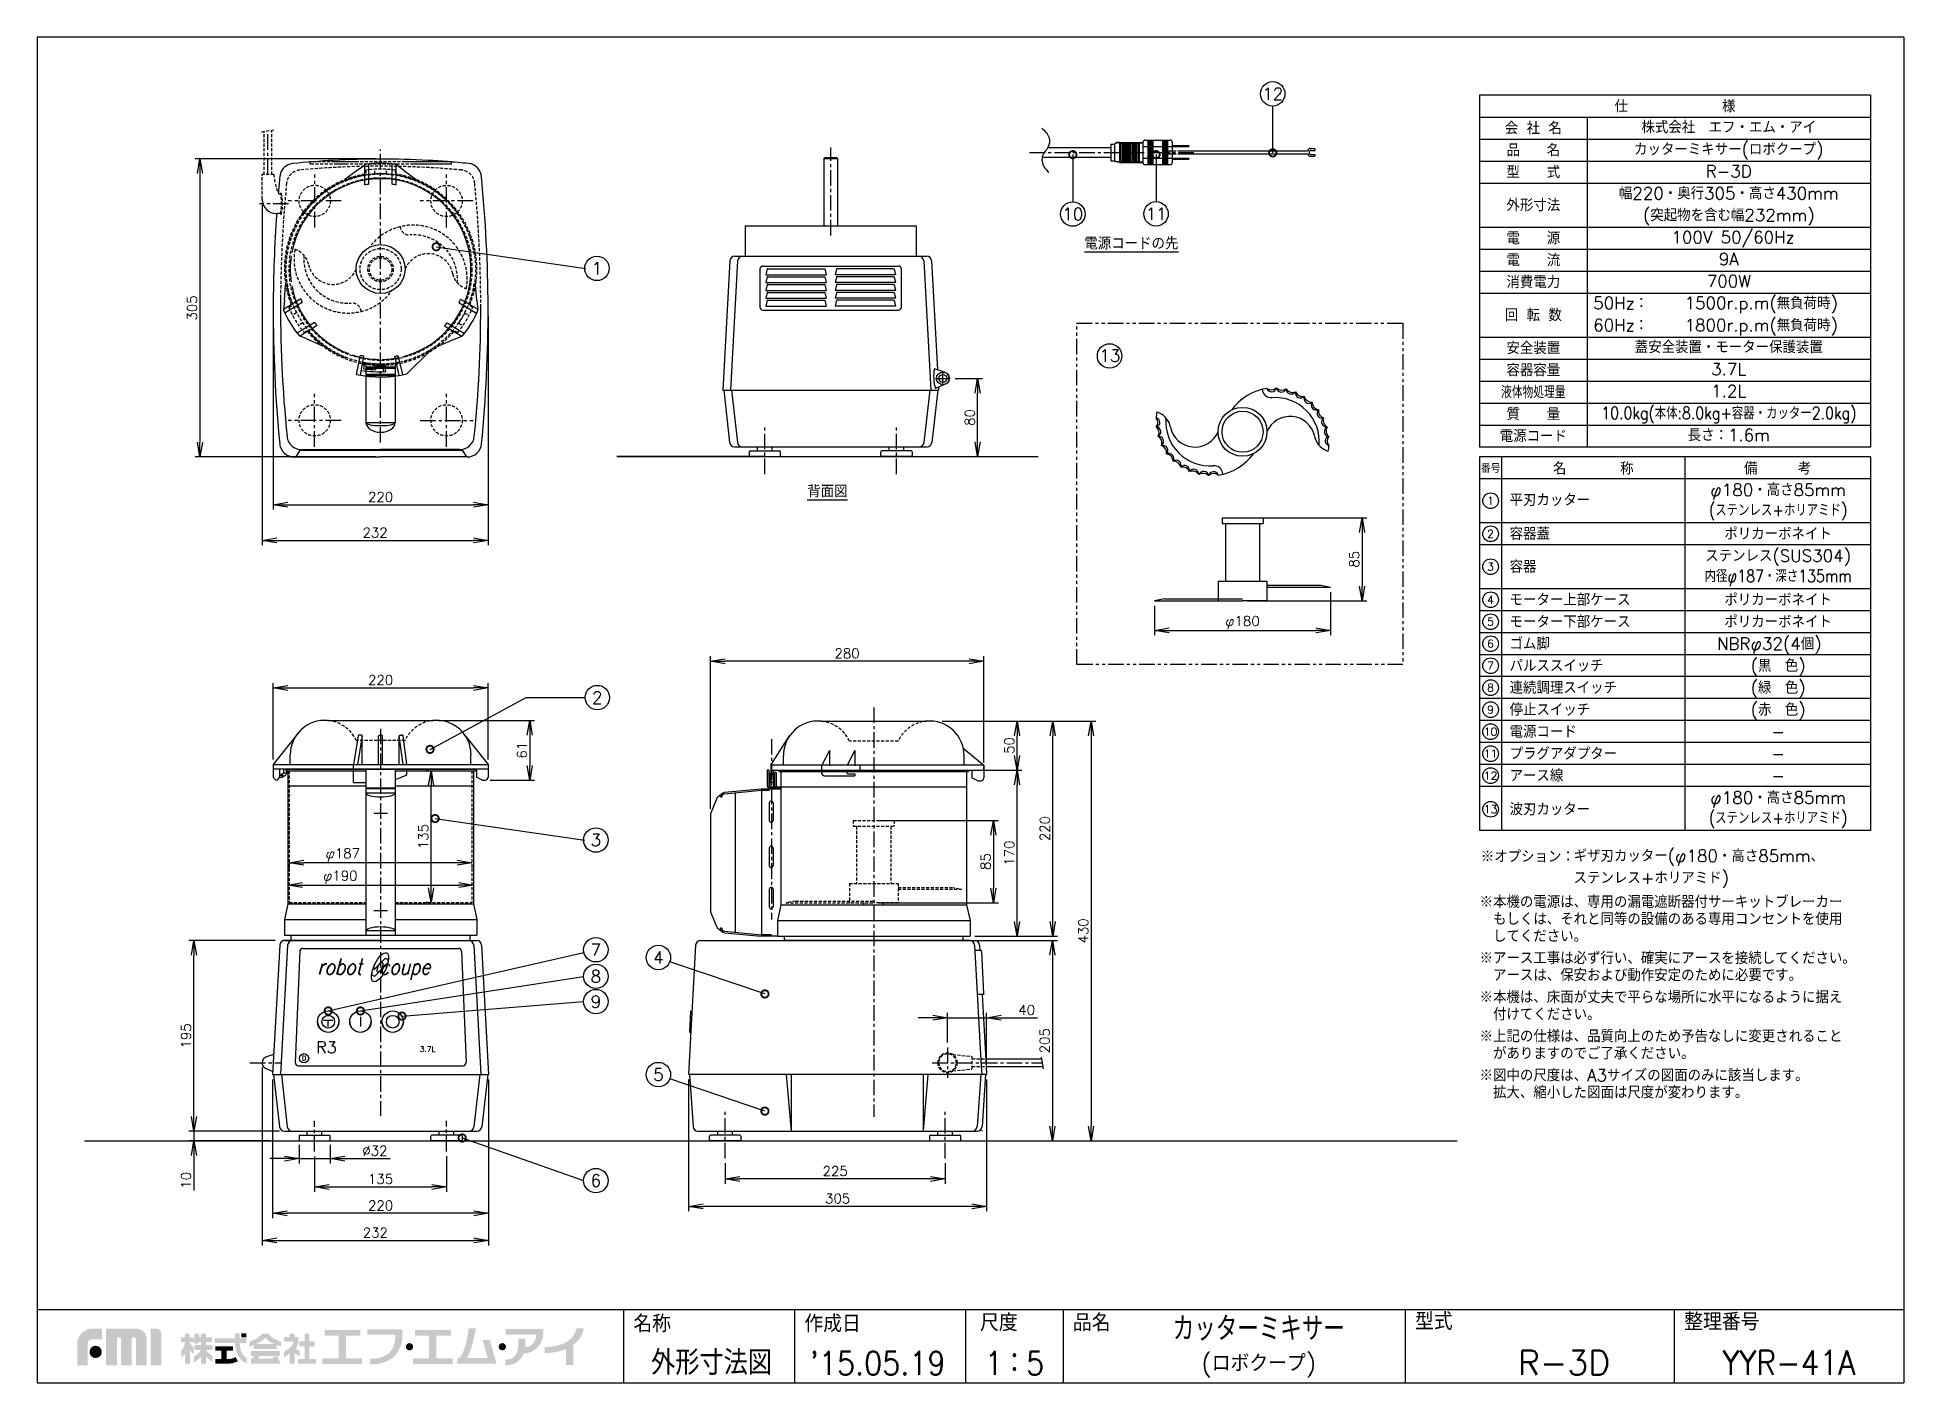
# Model space of a CAD drawing. Extents: x 115 to 2025, y 0 to 1377.
import ezdxf
from ezdxf.enums import TextEntityAlignment as Align

# ---------------------------------------------------------------- set-up
doc = ezdxf.new("R2010")
doc.units = 0
doc.header["$LTSCALE"] = 0.5
doc.header["$PDMODE"] = 3
for name, pattern in [('CENTER', [50.8, 31.75, -6.35, 6.35, -6.35]), ('HIDDEN', [9.525, 6.35, -3.175]), ('PHANTOM', [63.5, 31.75, -6.35, 6.35, -6.35, 6.35, -6.35])]:
    doc.linetypes.add(name, pattern=pattern)
doc.layers.get('0').update_dxf_attribs({"linetype": 'CONTINUOUS'})
doc.layers.get('DEFPOINTS').update_dxf_attribs({"linetype": 'CONTINUOUS'})
for name, color, linetype in [('DANMEN', 7, 'CONTINUOUS'), ('kiki-2d2', 7, 'CONTINUOUS'), ('SIYOU', 7, 'CONTINUOUS'), ('SUNPOU', 7, 'CONTINUOUS'), ('WAKU', 7, 'CONTINUOUS')]:
    doc.layers.add(name, color=color, linetype=linetype)
doc.styles.get("Standard").update_dxf_attribs({"font": 'ROMANS', "bigfont": 'EXTFONT.shx'})
doc.dimstyles.get("Standard").update_dxf_attribs({"dimscale": 5, "dimtxt": 2, "dimasz": 3, "dimexe": 1, "dimexo": 1, "dimgap": 0.6, "dimtad": 3, "dimdec": 0, "dimzin": 0, "dimdsep": 46, "dimtxsty": 'STANDARD', "dimblk1": 'OPEN', "dimblk2": 'OPEN', "dimsah": 1, "dimcen": 1.5, "dimclrd": 7, "dimclre": 7, "dimclrt": 7, "dimadec": 0, "dimazin": 0, "dimtfac": 1, "dimtdec": 0, "dimtmove": 0, "dimatfit": 0, "dimldrblk": 'DOTSMALL', "dimfxl": 1, "dimtvp": 1, "dimtolj": 1, "dimtzin": 0, "dimarcsym": 0})

msp = doc.modelspace()

# ---------------------------------------------------------------- texts
at = {"color": 2, "oblique": 15, "width": 0.8}
msp.add_text('robot  coupe', height=16.25, dxfattribs=at).set_placement((401.6, 417.7))
at = {"color": 2}
msp.add_text('R3', height=12, dxfattribs=at).set_placement((400.3, 337.3))
at = {"color": 2, "insert": (506.3, 344.1), "char_height": 5.62, "width": 3.866, "attachment_point": 1}
msp.add_mtext('3.7L', dxfattribs=at)
at = {"layer": 'SIYOU'}
for s, p in [('仕\u3000\u3000\u3000\u3000\u3000\u3000\u3000様', (1791, 1306.2)), ('会 社 名', (1646, 1283.8)), ('品\u3000\u3000名', (1646, 1261.2)), ('型\u3000\u3000式', (1646, 1238.8)), ('外形寸法', (1646, 1205)), ('電\u3000\u3000源', (1646, 1171.2)), ('電\u3000\u3000流', (1646, 1148.7)), ('消費電力', (1646, 1126.2)), ('回 転 数', (1646, 1092.5)), ('安全装置', (1646, 1058.8)), ('容器容量', (1646, 1036.2)), ('質\u3000\u3000量', (1646, 991.2)), ('電源コード', (1646, 968.7))]:
    msp.add_text(s, height=12.5, dxfattribs=at).set_placement(p, align=Align.MIDDLE_CENTER)
at = {"layer": 'SIYOU', "color": 1}
for s, p in [('株式会社\u3000エフ・エム・アイ', (1846, 1284.8)), ('カッターミキサー(ロボクープ)', (1846, 1262.2)), ('R-3D', (1846, 1239.7)), ('幅220・奥行305・高さ430mm', (1846, 1217.2)), ('(突起物を含む幅232mm)', (1846, 1194.8)), (' 100V 50/60Hz', (1846, 1172.2)), ('9A', (1846, 1149.8)), ('700W', (1846, 1127.2)), ('1500r.p.m(無負荷時)', (1879.2, 1104.8)), ('1800r.p.m(無負荷時)', (1879.2, 1082.2)), ('蓋安全装置・モーター保護装置', (1846, 1059.8)), ('3.7L', (1846, 1037.2)), ('1.2L', (1846, 1014.8)), ('長さ：1.6m', (1846, 969.7)), ('φ180・高さ85mm', (1896.5, 913.7)), ('ポリカーボネイト', (1896.5, 868.7)), ('ステンレス(SUS304)', (1896.5, 846.2)), ('ポリカーボネイト', (1896.5, 801.2)), ('ポリカーボネイト', (1896.5, 778.7)), ('NBRφ32(4個)  ', (1896, 756.2)), ('(黒\u3000色)', (1896.5, 733.7)), ('(緑\u3000色)', (1896.5, 711.2)), ('(赤\u3000色)', (1896.5, 688.7)), ('-', (1896.5, 666.2)), ('-', (1896.5, 643.7)), ('-', (1896.5, 621.2)), ('φ180・高さ85mm', (1896.5, 598.7))]:
    msp.add_text(s, height=12.5, dxfattribs=at).set_placement(p, align=Align.MIDDLE_CENTER)
for s, p in [('%%U電源コードの先', (1186.5, 1159.6)), ('%%U背面図', (903, 906)), ('※オプション：', (1592.2, 532.2)), ('\u3000\u3000\u3000\u3000\u3000\u3000\u3000ギザ刃カッター(φ180・高さ85mm、', (1591, 532.9)), ('\u3000\u3000\u3000\u3000\u3000\u3000\u3000ステンレス+ホリアミド)', (1591, 510.4)), ('※本機の電源は、専用の漏電遮断器付サーキットブレーカー ', (1591, 485.8)), ('\u3000もしくは、それと同等の設備のある専用コンセントを使用', (1591, 468.3)), ('\u3000してください。', (1591, 450.8)), ('※アース工事は必ず行い、確実にアースを接続してください。', (1591, 428.3)), ('\u3000アースは、保安および動作安定のために必要です。', (1591, 410.8)), ('※本機は、床面が丈夫で平らな場所に水平になるように据え', (1591, 388.3)), ('\u3000付けてください。', (1591, 370.8)), ('※上記の仕様は、品質向上のため予告なしに変更されること', (1591, 348.3)), ('\u3000がありますのでご了承ください。', (1591, 330.8)), ('※図中の尺度は、A3サイズの図面のみに該当します。', (1591, 308.3)), ('\u3000拡大、縮小した図面は尺度が変わります。', (1591, 290.8))]:
    msp.add_text(s, height=12.5, dxfattribs=at).set_placement(p)
for s, p in [('50Hz：', (1707.3, 1104.8)), ('60Hz：', (1707.3, 1082.2))]:
    msp.add_text(s, height=12.5, dxfattribs=at).set_placement(p, align=Align.MIDDLE_LEFT)
at = {"layer": 'SIYOU', "width": 0.8}
msp.add_text('液体物処理量', height=12.5, dxfattribs=at).set_placement((1646, 1013.7), align=Align.MIDDLE_CENTER)
at = {"layer": 'SIYOU', "color": 1, "width": 0.85}
for s, p in [('10.0kg(本体:8.0kg+容器・カッター2.0kg)', (1846, 992.2)), ('(ステンレス+ホリアミド)', (1896.5, 893)), ('内径φ187・深さ135mm', (1896.5, 825.5)), ('(ステンレス+ホリアミド)', (1896.5, 578))]:
    msp.add_text(s, height=12.5, dxfattribs=at).set_placement(p, align=Align.MIDDLE_CENTER)
at = {"layer": 'SIYOU'}
for s, height, p in [('番号', 8.04, (1602.3, 936.2)), ('名\u3000\u3000\u3000\u3000称', 12.5, (1707.3, 936.2)), ('備\u3000\u3000\u3000考', 12.5, (1896, 936.2)), ('1', 8.04, (1602.3, 902.5)), ('2', 8.04, (1602.3, 868.7)), ('3', 8.04, (1602.3, 835)), ('4', 8.04, (1602.3, 801.2)), ('5', 8.04, (1602.3, 778.7)), ('6', 8.04, (1602.3, 756.2)), ('7', 8.04, (1602.3, 733.7)), ('8', 8.04, (1602.3, 711.2)), ('9', 8.04, (1602.3, 688.7)), ('10', 8.04, (1602.3, 666.2)), ('11', 8.04, (1602.3, 643.7)), ('12', 8.04, (1602.3, 621.2)), ('13', 8.04, (1602.3, 586.8))]:
    msp.add_text(s, height=height, dxfattribs=at).set_placement(p, align=Align.MIDDLE)
for s, p in [('平刃カッター', (1621.7, 903.3)), ('容器蓋', (1621.7, 868.7)), ('容器', (1621.7, 835)), ('モーター上部ケース', (1621.7, 801.2)), ('モーター下部ケース', (1621.7, 778.7)), ('ゴム脚', (1621.7, 756.2)), ('パルススイッチ', (1621.7, 733.7)), ('連続調理スイッチ', (1621.7, 711.2)), ('停止スイッチ', (1621.7, 688.7)), ('電源コード', (1621.7, 666.2)), ('プラグアダプター', (1621.7, 643.7)), ('アース線', (1621.7, 621.2)), ('波刃カッター', (1621.7, 586.8))]:
    msp.add_text(s, height=12.5, dxfattribs=at).set_placement(p, align=Align.MIDDLE_LEFT)
at = {"layer": 'SUNPOU'}
for s, p in [('12', (1379.3, 1318.9)), ('10', (1174.7, 1195.9)), ('11', (1259.9, 1196.1)), ('13', (1212.6, 1051)), ('4', (750.6, 435.1)), ('5', (750.6, 315.3))]:
    msp.add_text(s, height=12.5, dxfattribs=at).set_placement(p, align=Align.MIDDLE)
for s, p in [('1', (687.7, 1140.3)), ('2', (688.1, 701.1)), ('3', (686.6, 555.3)), ('7', (686.6, 443)), ('8', (686.6, 415.8)), ('9', (686.6, 390)), ('6', (686.6, 206.8))]:
    msp.add_text(s, height=12.5, rotation=360, dxfattribs=at).set_placement(p, align=Align.MIDDLE)
at = {"layer": 'SUNPOU', "color": 2}
msp.add_text('D', height=4.69, dxfattribs=at).set_placement((388, 332), align=Align.MIDDLE)
at = {"layer": 'WAKU'}
for s, p in [('名称', (725, 51.6)), ('作成日', (900, 51.6)), ('尺度', (1079.8, 52.7)), ('品名', (1174.8, 52.7)), ('型式', (1524.9, 54)), ('整理番号', (1800.4, 53.6))]:
    msp.add_text(s, height=17.5, dxfattribs=at).set_placement(p)
at = {"layer": 'WAKU', "color": 1, "width": 0.8}
msp.add_text('カッターミキサー', height=25, dxfattribs=at).set_placement((1365, 56.2), align=Align.MIDDLE)
at = {"layer": 'WAKU', "color": 1, "width": 0.9}
for s, height, p in [('外形寸法図', 25, (805, 8)), ("'15.05.19", 24, (975, 8)), ('1：5', 24, (1115, 8)), ('YYR-41A', 25, (1907.5, 8))]:
    msp.add_text(s, height=height, dxfattribs=at).set_placement(p, align=Align.CENTER)
at = {"layer": 'WAKU', "color": 1}
for s, height, p in [('(ロボクープ)', 17.5, (1365, 18.7)), ('R-3D', 25, (1677.5, 20.5))]:
    msp.add_text(s, height=height, dxfattribs=at).set_placement(p, align=Align.MIDDLE)

# ---------------------------------------------------------------- blocks, each defined once
blk = doc.blocks.new('_DotSmall')
at = {"color": 0, "linetype": 'ByBlock', "const_width": 0.5}
blk.add_lwpolyline([(-0.0625, 0, 1), (0.0625, 0, 1)], format="xyb", close=True, dxfattribs=at)
blk = doc.blocks.new('_OPEN')
at = {"color": 0, "linetype": 'ByBlock'}
for p, q in [((-1, 0.17), (0, 0)), ((0, 0), (-1, -0.17)), ((0, 0), (-1, 0))]:
    blk.add_line(p, q, dxfattribs=at)
blk = doc.blocks.new('*D2')
at = {"layer": 'DEFPOINTS', "color": 0}
for p in [(398.8, 236.4), (533.8, 236.7), (533.8, 200.4)]:
    blk.add_point(p, dxfattribs=at)
at = {"layer": 'SUNPOU', "color": 7, "lineweight": -2}
for p, q in [((398.8, 231.4), (398.8, 195.4)), ((533.8, 231.7), (533.8, 195.4)), ((413.8, 200.4), (518.8, 200.4))]:
    blk.add_line(p, q, dxfattribs=at)
at = {"layer": 'SUNPOU', "color": 7, "lineweight": -2, "xscale": 15, "yscale": 15, "zscale": 15, "rotation": 180}
blk.add_blockref('_OPEN', (398.8, 200.4), dxfattribs=at)
at = {"layer": 'SUNPOU', "color": 7, "lineweight": -2, "xscale": 15, "yscale": 15, "zscale": 15}
blk.add_blockref('_OPEN', (533.8, 200.4), dxfattribs=at)
at = {"layer": 'SUNPOU', "color": 7, "insert": (466.3, 208.4), "char_height": 10, "attachment_point": 5}
blk.add_mtext('\\A1;135', dxfattribs=at)
blk = doc.blocks.new('*D3')
at = {"layer": 'DEFPOINTS', "color": 0}
for p in [(382.8, 248.4), (414.8, 248.4), (414.8, 229.3)]:
    blk.add_point(p, dxfattribs=at)
at = {"layer": 'SUNPOU', "color": 7, "lineweight": -2}
for p, q in [((367.8, 229.3), (352.8, 229.3)), ((382.8, 243.4), (382.8, 224.3)), ((382.8, 229.3), (414.8, 229.3)), ((414.8, 243.4), (414.8, 224.3)), ((429.8, 229.3), (476.1, 229.3))]:
    blk.add_line(p, q, dxfattribs=at)
at = {"layer": 'SUNPOU', "color": 7, "lineweight": -2, "xscale": 15, "yscale": 15, "zscale": 15}
blk.add_blockref('_OPEN', (382.8, 229.3), dxfattribs=at)
at = {"layer": 'SUNPOU', "color": 7, "lineweight": -2, "xscale": 15, "yscale": 15, "zscale": 15, "rotation": 180}
blk.add_blockref('_OPEN', (414.8, 229.3), dxfattribs=at)
at = {"layer": 'SUNPOU', "color": 7, "insert": (460.5, 237.3), "char_height": 10, "attachment_point": 5}
blk.add_mtext('\\A1;%%C32', dxfattribs=at)
blk = doc.blocks.new('*D4')
at = {"layer": 'DEFPOINTS', "color": 0}
for p in [(367.8, 257.4), (275.2, 247.4), (358.4, 247.4)]:
    blk.add_point(p, dxfattribs=at)
at = {"layer": 'SUNPOU', "color": 7, "lineweight": -2}
for p, q in [((275.2, 272.4), (275.2, 287.4)), ((362.8, 257.4), (270.2, 257.4)), ((275.2, 257.4), (275.2, 247.4)), ((353.4, 247.4), (270.2, 247.4)), ((275.2, 232.4), (275.2, 196.7))]:
    blk.add_line(p, q, dxfattribs=at)
at = {"layer": 'SUNPOU', "color": 7, "lineweight": -2, "xscale": 15, "yscale": 15, "zscale": 15}
for p, rotation in [((275.2, 257.4), 270), ((275.2, 247.4), 90)]:
    blk.add_blockref('_OPEN', p, dxfattribs=dict(at, rotation=rotation))
at = {"layer": 'SUNPOU', "color": 7, "insert": (267.2, 207.1), "char_height": 10, "attachment_point": 5, "rotation": 90}
blk.add_mtext('\\A1;10', dxfattribs=at)
blk = doc.blocks.new('*D5')
at = {"layer": 'DEFPOINTS', "color": 0}
for p in [(275.2, 452.4), (363.3, 452.4), (367.8, 257.4)]:
    blk.add_point(p, dxfattribs=at)
at = {"layer": 'SUNPOU', "color": 7, "lineweight": -2}
for p, q in [((358.3, 452.4), (270.2, 452.4)), ((275.2, 272.4), (275.2, 437.4)), ((362.8, 257.4), (270.2, 257.4))]:
    blk.add_line(p, q, dxfattribs=at)
at = {"layer": 'SUNPOU', "color": 7, "lineweight": -2, "xscale": 15, "yscale": 15, "zscale": 15}
for p, rotation in [((275.2, 452.4), 90), ((275.2, 257.4), 270)]:
    blk.add_blockref('_OPEN', p, dxfattribs=dict(at, rotation=rotation))
at = {"layer": 'SUNPOU', "color": 7, "insert": (267.2, 354.9), "char_height": 10, "attachment_point": 5, "rotation": 90}
blk.add_mtext('\\A1;195', dxfattribs=at)
blk = doc.blocks.new('*D6')
at = {"layer": 'DEFPOINTS', "color": 0}
for p in [(355.8, 315.4), (576.8, 315.4), (355.8, 173.3)]:
    blk.add_point(p, dxfattribs=at)
at = {"layer": 'SUNPOU', "color": 7, "lineweight": -2}
for p, q in [((355.8, 310.4), (355.8, 168.3)), ((576.8, 310.4), (576.8, 168.3)), ((561.8, 173.3), (370.8, 173.3))]:
    blk.add_line(p, q, dxfattribs=at)
at = {"layer": 'SUNPOU', "color": 7, "lineweight": -2, "xscale": 15, "yscale": 15, "zscale": 15, "rotation": 180}
blk.add_blockref('_OPEN', (355.8, 173.3), dxfattribs=at)
at = {"layer": 'SUNPOU', "color": 7, "lineweight": -2, "xscale": 15, "yscale": 15, "zscale": 15}
blk.add_blockref('_OPEN', (576.8, 173.3), dxfattribs=at)
at = {"layer": 'SUNPOU', "color": 7, "insert": (466.3, 181.3), "char_height": 10, "attachment_point": 5}
blk.add_mtext('\\A1;220', dxfattribs=at)
blk = doc.blocks.new('*D8')
at = {"layer": 'DEFPOINTS', "color": 0}
for p in [(819, 229.5), (1044, 229.5), (819, 208.5)]:
    blk.add_point(p, dxfattribs=at)
at = {"layer": 'SUNPOU', "color": 7, "lineweight": -2}
for p, q in [((819, 224.5), (819, 203.5)), ((1044, 224.5), (1044, 203.5)), ((1029, 208.5), (834, 208.5))]:
    blk.add_line(p, q, dxfattribs=at)
at = {"layer": 'SUNPOU', "color": 7, "lineweight": -2, "xscale": 15, "yscale": 15, "zscale": 15, "rotation": 180}
blk.add_blockref('_OPEN', (819, 208.5), dxfattribs=at)
at = {"layer": 'SUNPOU', "color": 7, "lineweight": -2, "xscale": 15, "yscale": 15, "zscale": 15}
blk.add_blockref('_OPEN', (1044, 208.5), dxfattribs=at)
at = {"layer": 'SUNPOU', "color": 7, "insert": (931.5, 216.5), "char_height": 10, "attachment_point": 5}
blk.add_mtext('\\A1;225', dxfattribs=at)
blk = doc.blocks.new('*D9')
at = {"layer": 'DEFPOINTS', "color": 0}
for p in [(1046.5, 373.4), (1046.5, 343), (1086.4, 316.4)]:
    blk.add_point(p, dxfattribs=at)
at = {"layer": 'SUNPOU', "color": 7, "lineweight": -2}
for p, q in [((1031.5, 373.4), (1016.5, 373.4)), ((1046.5, 348), (1046.5, 378.4)), ((1046.5, 373.4), (1086.4, 373.4)), ((1086.4, 321.4), (1086.4, 378.4)), ((1101.4, 373.4), (1138.6, 373.4))]:
    blk.add_line(p, q, dxfattribs=at)
at = {"layer": 'SUNPOU', "color": 7, "lineweight": -2, "xscale": 15, "yscale": 15, "zscale": 15}
blk.add_blockref('_OPEN', (1046.5, 373.4), dxfattribs=at)
at = {"layer": 'SUNPOU', "color": 7, "lineweight": -2, "xscale": 15, "yscale": 15, "zscale": 15, "rotation": 180}
blk.add_blockref('_OPEN', (1086.4, 373.4), dxfattribs=at)
at = {"layer": 'SUNPOU', "color": 7, "insert": (1127.5, 381.4), "char_height": 10, "attachment_point": 5}
blk.add_mtext('\\A1;40', dxfattribs=at)
blk = doc.blocks.new('*D10')
at = {"layer": 'DEFPOINTS', "color": 0}
for p in [(781.5, 315.4), (1086.5, 315.4), (781.5, 180.4)]:
    blk.add_point(p, dxfattribs=at)
at = {"layer": 'SUNPOU', "color": 7, "lineweight": -2}
for p, q in [((781.5, 310.4), (781.5, 175.4)), ((1086.5, 310.4), (1086.5, 175.4)), ((1071.5, 180.4), (796.5, 180.4))]:
    blk.add_line(p, q, dxfattribs=at)
at = {"layer": 'SUNPOU', "color": 7, "lineweight": -2, "xscale": 15, "yscale": 15, "zscale": 15, "rotation": 180}
blk.add_blockref('_OPEN', (781.5, 180.4), dxfattribs=at)
at = {"layer": 'SUNPOU', "color": 7, "lineweight": -2, "xscale": 15, "yscale": 15, "zscale": 15}
blk.add_blockref('_OPEN', (1086.5, 180.4), dxfattribs=at)
at = {"layer": 'SUNPOU', "color": 7, "insert": (934, 188.4), "char_height": 10, "attachment_point": 5}
blk.add_mtext('\\A1;305', dxfattribs=at)
blk = doc.blocks.new('*D11')
at = {"color": 7, "lineweight": -2}
for p, q in [((1054.2, 1027.7), (1082.3, 1027.7)), ((1077.3, 962.7), (1077.3, 1012.7)), ((1062, 947.7), (1082.3, 947.7))]:
    blk.add_line(p, q, dxfattribs=at)
at = {"layer": 'DEFPOINTS', "color": 0}
for p in [(1049.2, 1027.7), (1077.3, 1027.7), (1057, 947.7)]:
    blk.add_point(p, dxfattribs=at)
at = {"color": 7, "lineweight": -2, "xscale": 15, "yscale": 15, "zscale": 15}
for p, rotation in [((1077.3, 1027.7), 90), ((1077.3, 947.7), 270)]:
    blk.add_blockref('_OPEN', p, dxfattribs=dict(at, rotation=rotation))
at = {"color": 7, "insert": (1069.3, 987.7), "char_height": 10, "attachment_point": 5, "rotation": 90}
blk.add_mtext('\\A1;80', dxfattribs=at)
blk = doc.blocks.new('*D12')
at = {"color": 7, "lineweight": -2}
for p, q in [((461.3, 1252.3), (276.4, 1252.3)), ((281.4, 1237.3), (281.4, 962.3)), ((461.3, 947.3), (276.4, 947.3))]:
    blk.add_line(p, q, dxfattribs=at)
at = {"layer": 'DEFPOINTS', "color": 0}
for p in [(466.3, 1252.3), (281.4, 947.3), (466.3, 947.3)]:
    blk.add_point(p, dxfattribs=at)
at = {"color": 7, "lineweight": -2, "xscale": 15, "yscale": 15, "zscale": 15}
for p, rotation in [((281.4, 1252.3), 90), ((281.4, 947.3), 270)]:
    blk.add_blockref('_OPEN', p, dxfattribs=dict(at, rotation=rotation))
at = {"color": 7, "insert": (273.4, 1099.8), "char_height": 10, "attachment_point": 5, "rotation": 90}
blk.add_mtext('\\A1;305', dxfattribs=at)
blk = doc.blocks.new('*D13')
at = {"color": 7, "lineweight": -2}
for p, q in [((525.6, 677.7), (623.9, 677.7)), ((618.9, 662.7), (618.9, 631.7)), ((578.3, 616.7), (623.9, 616.7))]:
    blk.add_line(p, q, dxfattribs=at)
at = {"layer": 'DEFPOINTS', "color": 0}
for p in [(520.6, 677.7), (573.3, 616.7), (618.9, 616.7)]:
    blk.add_point(p, dxfattribs=at)
at = {"color": 7, "lineweight": -2, "xscale": 15, "yscale": 15, "zscale": 15}
for p, rotation in [((618.9, 677.7), 90), ((618.9, 616.7), 270)]:
    blk.add_blockref('_OPEN', p, dxfattribs=dict(at, rotation=rotation))
at = {"color": 7, "insert": (610.9, 647.2), "char_height": 10, "attachment_point": 5, "rotation": 90}
blk.add_mtext('\\A1;61', dxfattribs=at)
blk = doc.blocks.new('*D14')
at = {"color": 7, "lineweight": -2}
for p, q in [((561.3, 567.8), (561.3, 504.2)), ((371.3, 529.8), (371.3, 504.2)), ((386.3, 509.2), (546.3, 509.2))]:
    blk.add_line(p, q, dxfattribs=at)
at = {"layer": 'DEFPOINTS', "color": 0}
for p in [(561.3, 572.8), (371.3, 534.8), (561.3, 509.2)]:
    blk.add_point(p, dxfattribs=at)
at = {"color": 7, "lineweight": -2, "xscale": 15, "yscale": 15, "zscale": 15, "rotation": 180}
blk.add_blockref('_OPEN', (371.3, 509.2), dxfattribs=at)
at = {"color": 7, "lineweight": -2, "xscale": 15, "yscale": 15, "zscale": 15}
blk.add_blockref('_OPEN', (561.3, 509.2), dxfattribs=at)
at = {"color": 7, "insert": (425.1, 517.2), "char_height": 10, "attachment_point": 5}
blk.add_mtext('\\A1;φ190', dxfattribs=at)
blk = doc.blocks.new('*D15')
at = {"color": 7, "lineweight": -2}
for p, q in [((372.8, 529.3), (372.8, 527)), ((544.8, 532), (387.8, 532)), ((559.8, 529.3), (559.8, 527))]:
    blk.add_line(p, q, dxfattribs=at)
at = {"layer": 'DEFPOINTS', "color": 0}
for p in [(372.8, 534.3), (372.8, 532), (559.8, 534.3)]:
    blk.add_point(p, dxfattribs=at)
at = {"color": 7, "lineweight": -2, "xscale": 15, "yscale": 15, "zscale": 15, "rotation": 180}
blk.add_blockref('_OPEN', (372.8, 532), dxfattribs=at)
at = {"color": 7, "lineweight": -2, "xscale": 15, "yscale": 15, "zscale": 15}
blk.add_blockref('_OPEN', (559.8, 532), dxfattribs=at)
at = {"color": 7, "insert": (427.7, 540), "char_height": 10, "attachment_point": 5}
blk.add_mtext('\\A1;φ187', dxfattribs=at)
blk = doc.blocks.new('*D16')
at = {"color": 7, "lineweight": -2}
for p, q in [((804, 587.2), (804, 743.3)), ((1068.5, 738.3), (819, 738.3)), ((1083.5, 634.4), (1083.5, 743.3))]:
    blk.add_line(p, q, dxfattribs=at)
at = {"layer": 'DEFPOINTS', "color": 0}
for p in [(804, 738.3), (1083.5, 629.4), (804, 582.2)]:
    blk.add_point(p, dxfattribs=at)
at = {"color": 7, "lineweight": -2, "xscale": 15, "yscale": 15, "zscale": 15, "rotation": 180}
blk.add_blockref('_OPEN', (804, 738.3), dxfattribs=at)
at = {"color": 7, "lineweight": -2, "xscale": 15, "yscale": 15, "zscale": 15}
blk.add_blockref('_OPEN', (1083.5, 738.3), dxfattribs=at)
at = {"color": 7, "insert": (943.7, 746.3), "char_height": 10, "attachment_point": 5}
blk.add_mtext('\\A1;280', dxfattribs=at)
blk = doc.blocks.new('*D17')
at = {"color": 7, "lineweight": -2}
for p, q in [((356.3, 1095.8), (356.3, 893.4)), ((576.4, 1091.8), (576.4, 893.4)), ((371.3, 898.4), (561.4, 898.4))]:
    blk.add_line(p, q, dxfattribs=at)
at = {"layer": 'DEFPOINTS', "color": 0}
for p in [(356.3, 1100.8), (576.4, 1096.8), (576.4, 898.4)]:
    blk.add_point(p, dxfattribs=at)
at = {"color": 7, "lineweight": -2, "xscale": 15, "yscale": 15, "zscale": 15, "rotation": 180}
blk.add_blockref('_OPEN', (356.3, 898.4), dxfattribs=at)
at = {"color": 7, "lineweight": -2, "xscale": 15, "yscale": 15, "zscale": 15}
blk.add_blockref('_OPEN', (576.4, 898.4), dxfattribs=at)
at = {"color": 7, "insert": (466.3, 906.4), "char_height": 10, "attachment_point": 5}
blk.add_mtext('\\A1;220', dxfattribs=at)
blk = doc.blocks.new('*D18')
at = {"color": 7, "lineweight": -2}
for p, q in [((345.1, 1205.4), (345.1, 856.9)), ((576.4, 1086.8), (576.4, 856.9)), ((360.1, 861.9), (561.4, 861.9))]:
    blk.add_line(p, q, dxfattribs=at)
at = {"layer": 'DEFPOINTS', "color": 0}
for p in [(345.1, 1210.4), (576.4, 1091.8), (576.4, 861.9)]:
    blk.add_point(p, dxfattribs=at)
at = {"color": 7, "lineweight": -2, "xscale": 15, "yscale": 15, "zscale": 15, "rotation": 180}
blk.add_blockref('_OPEN', (345.1, 861.9), dxfattribs=at)
at = {"color": 7, "lineweight": -2, "xscale": 15, "yscale": 15, "zscale": 15}
blk.add_blockref('_OPEN', (576.4, 861.9), dxfattribs=at)
at = {"color": 7, "insert": (460.7, 869.9), "char_height": 10, "attachment_point": 5}
blk.add_mtext('\\A1;232', dxfattribs=at)
blk = doc.blocks.new('*D19')
at = {"color": 7, "lineweight": -2}
for p, q in [((356.3, 637.7), (356.3, 716)), ((371.3, 711), (561.3, 711)), ((576.3, 637.7), (576.3, 716))]:
    blk.add_line(p, q, dxfattribs=at)
at = {"layer": 'DEFPOINTS', "color": 0}
for p in [(576.3, 711), (356.3, 632.7), (576.3, 632.7)]:
    blk.add_point(p, dxfattribs=at)
at = {"color": 7, "lineweight": -2, "xscale": 15, "yscale": 15, "zscale": 15, "rotation": 180}
blk.add_blockref('_OPEN', (356.3, 711), dxfattribs=at)
at = {"color": 7, "lineweight": -2, "xscale": 15, "yscale": 15, "zscale": 15}
blk.add_blockref('_OPEN', (576.3, 711), dxfattribs=at)
at = {"color": 7, "insert": (466.3, 719), "char_height": 10, "attachment_point": 5}
blk.add_mtext('\\A1;220', dxfattribs=at)
blk = doc.blocks.new('*D20')
at = {"color": 7, "lineweight": -2}
for p, q in [((515.6, 626.2), (513, 626.2)), ((518, 506.4), (518, 611.2)), ((515.6, 491.4), (513, 491.4))]:
    blk.add_line(p, q, dxfattribs=at)
at = {"layer": 'DEFPOINTS', "color": 0}
for p in [(518, 626.2), (520.6, 626.2), (520.6, 491.4)]:
    blk.add_point(p, dxfattribs=at)
at = {"color": 7, "lineweight": -2, "xscale": 15, "yscale": 15, "zscale": 15}
for p, rotation in [((518, 626.2), 90), ((518, 491.4), 270)]:
    blk.add_blockref('_OPEN', p, dxfattribs=dict(at, rotation=rotation))
at = {"color": 7, "insert": (510, 558.8), "char_height": 10, "attachment_point": 5, "rotation": 90}
blk.add_mtext('\\A1;135', dxfattribs=at)
blk = doc.blocks.new('*D21')
at = {"color": 7, "lineweight": -2}
for p, q in [((345, 322.4), (345, 140.5)), ((576.8, 310.4), (576.8, 140.5)), ((360, 145.5), (561.8, 145.5))]:
    blk.add_line(p, q, dxfattribs=at)
at = {"layer": 'DEFPOINTS', "color": 0}
for p in [(345, 327.4), (576.8, 315.4), (576.8, 145.5)]:
    blk.add_point(p, dxfattribs=at)
at = {"color": 7, "lineweight": -2, "xscale": 15, "yscale": 15, "zscale": 15, "rotation": 180}
blk.add_blockref('_OPEN', (345, 145.5), dxfattribs=at)
at = {"color": 7, "lineweight": -2, "xscale": 15, "yscale": 15, "zscale": 15}
blk.add_blockref('_OPEN', (576.8, 145.5), dxfattribs=at)
at = {"color": 7, "insert": (460.9, 153.5), "char_height": 10, "attachment_point": 5}
blk.add_mtext('\\A1;232', dxfattribs=at)
blk = doc.blocks.new('*D22')
at = {"color": 7, "lineweight": -2}
for p, q in [((1065.9, 452.4), (1158.9, 452.4)), ((1153.9, 437.4), (1153.9, 262.4)), ((1065.9, 247.4), (1158.9, 247.4))]:
    blk.add_line(p, q, dxfattribs=at)
at = {"layer": 'DEFPOINTS', "color": 0}
for p in [(1060.9, 452.4), (1060.9, 247.4), (1153.9, 247.4)]:
    blk.add_point(p, dxfattribs=at)
at = {"color": 7, "lineweight": -2, "xscale": 15, "yscale": 15, "zscale": 15}
for p, rotation in [((1153.9, 452.4), 90), ((1153.9, 247.4), 270)]:
    blk.add_blockref('_OPEN', p, dxfattribs=dict(at, rotation=rotation))
at = {"color": 7, "insert": (1145.9, 349.9), "char_height": 10, "attachment_point": 5, "rotation": 90}
blk.add_mtext('\\A1;205', dxfattribs=at)
blk = doc.blocks.new('*D23')
at = {"color": 7, "lineweight": -2}
for p, q in [((1076.5, 626.9), (1122.7, 626.9)), ((1117.7, 471.9), (1117.7, 611.9)), ((1074.5, 456.9), (1122.7, 456.9))]:
    blk.add_line(p, q, dxfattribs=at)
at = {"layer": 'DEFPOINTS', "color": 0}
for p in [(1071.5, 626.9), (1117.7, 626.9), (1069.5, 456.9)]:
    blk.add_point(p, dxfattribs=at)
at = {"color": 7, "lineweight": -2, "xscale": 15, "yscale": 15, "zscale": 15}
for p, rotation in [((1117.7, 626.9), 90), ((1117.7, 456.9), 270)]:
    blk.add_blockref('_OPEN', p, dxfattribs=dict(at, rotation=rotation))
at = {"color": 7, "insert": (1109.7, 541.9), "char_height": 10, "attachment_point": 5, "rotation": 90}
blk.add_mtext('\\A1;170', dxfattribs=at)
blk = doc.blocks.new('*D24')
at = {"color": 7, "lineweight": -2}
for p, q in [((1041.1, 677.1), (1198.4, 677.1)), ((1193.4, 662.1), (1193.4, 262.4)), ((1091.5, 247.4), (1198.4, 247.4))]:
    blk.add_line(p, q, dxfattribs=at)
at = {"layer": 'DEFPOINTS', "color": 0}
for p in [(1036.1, 677.1), (1086.5, 247.4), (1193.4, 247.4)]:
    blk.add_point(p, dxfattribs=at)
at = {"color": 7, "lineweight": -2, "xscale": 15, "yscale": 15, "zscale": 15}
for p, rotation in [((1193.4, 677.1), 90), ((1193.4, 247.4), 270)]:
    blk.add_blockref('_OPEN', p, dxfattribs=dict(at, rotation=rotation))
at = {"color": 7, "insert": (1185.4, 462.3), "char_height": 10, "attachment_point": 5, "rotation": 90}
blk.add_mtext('\\A1;430', dxfattribs=at)
blk = doc.blocks.new('*D25')
at = {"color": 7, "lineweight": -2}
for p, q in [((1112.7, 677.1), (1112.7, 677.1)), ((1117.7, 641.9), (1117.7, 662.1)), ((1112.7, 626.9), (1112.7, 626.9))]:
    blk.add_line(p, q, dxfattribs=at)
at = {"layer": 'DEFPOINTS', "color": 0}
for p in [(1117.7, 677.1), (1117.7, 677.1), (1117.7, 626.9)]:
    blk.add_point(p, dxfattribs=at)
at = {"color": 7, "lineweight": -2, "xscale": 15, "yscale": 15, "zscale": 15}
for p, rotation in [((1117.7, 677.1), 90), ((1117.7, 626.9), 270)]:
    blk.add_blockref('_OPEN', p, dxfattribs=dict(at, rotation=rotation))
at = {"color": 7, "insert": (1109.7, 652), "char_height": 10, "attachment_point": 5, "rotation": 90}
blk.add_mtext('\\A1;50', dxfattribs=at)
blk = doc.blocks.new('*D26')
at = {"color": 7, "lineweight": -2}
for p, q in [((1122.7, 677.1), (1159.1, 677.1)), ((1154.1, 471.9), (1154.1, 662.1)), ((1122.7, 456.9), (1159.1, 456.9))]:
    blk.add_line(p, q, dxfattribs=at)
at = {"layer": 'DEFPOINTS', "color": 0}
for p in [(1117.7, 677.1), (1154.1, 677.1), (1117.7, 456.9)]:
    blk.add_point(p, dxfattribs=at)
at = {"color": 7, "lineweight": -2, "xscale": 15, "yscale": 15, "zscale": 15}
for p, rotation in [((1154.1, 677.1), 90), ((1154.1, 456.9), 270)]:
    blk.add_blockref('_OPEN', p, dxfattribs=dict(at, rotation=rotation))
at = {"color": 7, "insert": (1146.1, 567), "char_height": 10, "attachment_point": 5, "rotation": 90}
blk.add_mtext('\\A1;220', dxfattribs=at)
blk = doc.blocks.new('*D27')
at = {"color": 7, "lineweight": -2}
for p, q in [((976, 575.4), (1098.5, 575.4)), ((1093.5, 560.4), (1093.5, 505.9)), ((976, 490.9), (1098.5, 490.9))]:
    blk.add_line(p, q, dxfattribs=at)
at = {"layer": 'DEFPOINTS', "color": 0}
for p in [(971, 575.4), (971, 490.9), (1093.5, 490.9)]:
    blk.add_point(p, dxfattribs=at)
at = {"color": 7, "lineweight": -2, "xscale": 15, "yscale": 15, "zscale": 15}
for p, rotation in [((1093.5, 575.4), 90), ((1093.5, 490.9), 270)]:
    blk.add_blockref('_OPEN', p, dxfattribs=dict(at, rotation=rotation))
at = {"color": 7, "insert": (1085.5, 533.2), "char_height": 10, "attachment_point": 5, "rotation": 90}
blk.add_mtext('\\A1;85', dxfattribs=at)
blk = doc.blocks.new('*D28')
at = {"color": 7, "lineweight": -2}
for p, q in [((1353.4, 885.1), (1475.7, 885.1)), ((1470.7, 870.1), (1470.7, 815.1)), ((1353.4, 800.1), (1475.7, 800.1))]:
    blk.add_line(p, q, dxfattribs=at)
at = {"layer": 'DEFPOINTS', "color": 0}
for p in [(1348.4, 885.1), (1348.4, 800.1), (1470.7, 800.1)]:
    blk.add_point(p, dxfattribs=at)
at = {"color": 7, "lineweight": -2, "xscale": 15, "yscale": 15, "zscale": 15}
for p, rotation in [((1470.7, 885.1), 90), ((1470.7, 800.1), 270)]:
    blk.add_blockref('_OPEN', p, dxfattribs=dict(at, rotation=rotation))
at = {"color": 7, "insert": (1462.7, 842.6), "char_height": 10, "attachment_point": 5, "rotation": 90}
blk.add_mtext('\\A1;85', dxfattribs=at)
blk = doc.blocks.new('*D29')
at = {"color": 7, "lineweight": -2}
for p, q in [((1438.4, 809.1), (1438.4, 764.8)), ((1258.4, 795.1), (1258.4, 764.8)), ((1273.4, 769.8), (1423.4, 769.8))]:
    blk.add_line(p, q, dxfattribs=at)
at = {"layer": 'DEFPOINTS', "color": 0}
for p in [(1438.4, 814.1), (1258.4, 800.1), (1438.4, 769.8)]:
    blk.add_point(p, dxfattribs=at)
at = {"color": 7, "lineweight": -2, "xscale": 15, "yscale": 15, "zscale": 15, "rotation": 180}
blk.add_blockref('_OPEN', (1258.4, 769.8), dxfattribs=at)
at = {"color": 7, "lineweight": -2, "xscale": 15, "yscale": 15, "zscale": 15}
blk.add_blockref('_OPEN', (1438.4, 769.8), dxfattribs=at)
at = {"color": 7, "insert": (1348.4, 777.8), "char_height": 10, "attachment_point": 5}
blk.add_mtext('\\A1;φ180', dxfattribs=at)

# ---------------------------------------------------------------- dimensions: what is measured, and where the dimension line sits
at = {"color": 6}
dim = msp.add_linear_dim(base=(281.4, 947.3), p1=(466.3, 1252.3), p2=(466.3, 947.3), angle=90, dimstyle='STANDARD', override={"dimarcsym": 1}, dxfattribs=at)
dim.commit()
dim.dimension.update_dxf_attribs({"geometry": '*D12', "text_midpoint": (273.4, 1099.8)})
dim = msp.add_linear_dim(base=(576.4, 861.9), p1=(345.1, 1210.4), p2=(576.4, 1091.8), text='232', dimstyle='STANDARD', override={"dimarcsym": 1})
dim.commit()
dim.dimension.update_dxf_attribs({"geometry": '*D18', "text_midpoint": (460.7, 869.9)})
for base, p1, p2, picture, middle in [((576.4, 898.4), (356.3, 1100.8), (576.4, 1096.8), '*D17', (466.3, 906.4)), ((576.3, 711), (356.3, 632.7), (576.3, 632.7), '*D19', (466.3, 719)), ((576.8, 145.5), (345, 327.4), (576.8, 315.4), '*D21', (460.9, 153.5))]:
    dim = msp.add_linear_dim(base=base, p1=p1, p2=p2, dimstyle='STANDARD', override={"dimarcsym": 1})
    dim.commit()
    dim.dimension.update_dxf_attribs({"geometry": picture, "text_midpoint": middle})
at = {"color": 2}
dim = msp.add_linear_dim(base=(1077.3, 1027.7), p1=(1057, 947.7), p2=(1049.2, 1027.7), angle=90, dimstyle='STANDARD', dxfattribs=at)
dim.commit()
dim.dimension.update_dxf_attribs({"geometry": '*D11', "text_midpoint": (1069.3, 987.7)})
at = {"color": 7}
for base, p1, p2, picture, middle in [((1470.7, 800.1), (1348.4, 885.1), (1348.4, 800.1), '*D28', (1462.7, 842.6)), ((1093.4679718, 490.9443815), (970.9971788, 575.4443815), (970.9971788, 490.9443815), '*D27', (1085.4679718, 533.1943815))]:
    dim = msp.add_linear_dim(base=base, p1=p1, p2=p2, angle=90, dimstyle='STANDARD', override={"dimarcsym": 1}, dxfattribs=at)
    dim.commit()
    dim.dimension.update_dxf_attribs({"geometry": picture, "text_midpoint": middle})
dim = msp.add_linear_dim(base=(1438.4, 769.8), p1=(1258.4, 800.1), p2=(1438.4, 814.1), text='φ180', dimstyle='STANDARD', override={"dimarcsym": 1}, dxfattribs=at)
dim.commit()
dim.dimension.update_dxf_attribs({"geometry": '*D29', "text_midpoint": (1348.4, 777.8)})
at = {"color": 6}
dim = msp.add_linear_dim(base=(803.9971788, 738.2774819), p1=(1083.4971788, 629.4443815), p2=(803.9971788, 582.174215), dimstyle='STANDARD', override={"dimarcsym": 1}, dxfattribs=at)
dim.commit()
dim.dimension.update_dxf_attribs({"geometry": '*D16', "text_midpoint": (943.7471788, 746.2774819)})
dim = msp.add_linear_dim(base=(618.9, 616.7), p1=(520.6, 677.7), p2=(573.3, 616.7), angle=90, dimstyle='STANDARD')
dim.commit()
dim.dimension.update_dxf_attribs({"geometry": '*D13', "text_midpoint": (610.9, 647.2)})
for base, p1, p2, picture, middle in [((1193.4, 247.4), (1036.1, 677.1), (1086.5, 247.4), '*D24', (1185.4, 462.3)), ((1117.7, 677.1), (1117.7, 626.9), (1117.7, 677.1), '*D25', (1109.7, 652)), ((1154.1, 677.1), (1117.7, 456.9), (1117.7, 677.1), '*D26', (1146.1, 567)), ((518, 626.2), (520.6, 491.4), (520.6, 626.2), '*D20', (510, 558.8)), ((1117.7, 626.9), (1069.5, 456.9), (1071.5, 626.9), '*D23', (1109.7, 541.9)), ((1153.9, 247.4), (1060.9, 452.4), (1060.9, 247.4), '*D22', (1145.9, 349.9))]:
    dim = msp.add_linear_dim(base=base, p1=p1, p2=p2, angle=90, dimstyle='STANDARD', override={"dimarcsym": 1})
    dim.commit()
    dim.dimension.update_dxf_attribs({"geometry": picture, "text_midpoint": middle})
for base, p1, p2, picture, middle in [((561.3, 509.2), (371.3, 534.8), (561.3, 572.8), '*D14', (425.1, 509.2)), ((372.8, 532), (559.8, 534.3), (372.8, 534.3), '*D15', (427.7, 532))]:
    dim = msp.add_linear_dim(base=base, p1=p1, p2=p2, text='φ<>', dimstyle='STANDARD')
    dim.commit()
    dim.dimension.update_dxf_attribs({"geometry": picture, "text_midpoint": middle, "dimtype": 160})
at = {"layer": 'SUNPOU', "color": 2}
for base, p1, p2, angle, picture, middle in [((275.2, 452.4), (367.8, 257.4), (363.3, 452.4), 90, '*D5', (267.2, 354.9)), ((781.5, 180.4), (1086.5, 315.4), (781.5, 315.4), 180, '*D10', (934, 188.4)), ((275.2, 247.4), (367.8, 257.4), (358.4, 247.4), 90, '*D4', (267.2, 207.1)), ((819, 208.5), (1044, 229.5), (819, 229.5), 180, '*D8', (931.5, 216.5))]:
    dim = msp.add_linear_dim(base=base, p1=p1, p2=p2, angle=angle, dimstyle='STANDARD', dxfattribs=at)
    dim.commit()
    dim.dimension.update_dxf_attribs({"geometry": picture, "text_midpoint": middle})
dim = msp.add_linear_dim(base=(1046.5, 373.4), p1=(1086.4, 316.4), p2=(1046.5, 343), angle=180, dimstyle='STANDARD', dxfattribs=at)
dim.commit()
dim.dimension.update_dxf_attribs({"geometry": '*D9', "text_midpoint": (1127.5, 373.4), "dimtype": 160})
for base, p1, p2, text, picture, middle in [((355.8, 173.3), (576.8, 315.4), (355.8, 315.4), '220', '*D6', (466.3, 181.3)), ((414.8, 229.3), (382.8, 248.4), (414.8, 248.4), '%%C<>', '*D3', (460.5, 237.3))]:
    dim = msp.add_linear_dim(base=base, p1=p1, p2=p2, text=text, dimstyle='STANDARD', dxfattribs=at)
    dim.commit()
    dim.dimension.update_dxf_attribs({"geometry": picture, "text_midpoint": middle})
dim = msp.add_linear_dim(base=(533.8, 200.4), p1=(398.8, 236.4), p2=(533.8, 236.7), dimstyle='STANDARD', dxfattribs=at)
dim.commit()
dim.dimension.update_dxf_attribs({"geometry": '*D2', "text_midpoint": (466.3, 208.4)})

# ---------------------------------------------------------------- hatches: boundary and pattern name
at = {"layer": 'WAKU'}
h = msp.add_hatch(color=1, dxfattribs=at)
edge = h.paths.add_edge_path()
edge.add_spline(control_points=[(155.8, 17.8), (155.8, 17.8), (155.8, 39.7), (155.8, 39.7), (155.8, 48.3), (162.8, 55.3), (171.4, 55.3), (171.4, 55.3), (181.2, 55.3), (181.2, 55.3), (181.2, 55.3), (181.2, 44.5), (181.2, 44.5), (181.2, 44.5), (171.4, 44.5), (171.4, 44.5), (168.7, 44.5), (166.6, 42.3), (166.6, 39.7), (166.6, 39.7), (166.6, 17.8), (166.6, 17.8), (166.6, 17.8), (155.8, 17.8), (155.8, 17.8)], knot_values=[0, 0, 0, 0, 1, 1, 1, 2, 2, 2, 3, 3, 3, 4, 4, 4, 5, 5, 5, 6, 6, 6, 7, 7, 7, 8, 8, 8, 8], degree=3, periodic=0)
h = msp.add_hatch(color=1, dxfattribs=at)
edge = h.paths.add_edge_path()
edge.add_spline(control_points=[(226.7, 17.8), (226.7, 17.8), (215.9, 17.8), (215.9, 17.8), (215.9, 17.8), (215.9, 44.5), (215.9, 44.5), (215.9, 45.7), (214.9, 46.6), (213.8, 46.6), (212.6, 46.6), (211.7, 45.7), (211.7, 44.5), (211.7, 44.5), (211.7, 17.8), (211.7, 17.8), (211.7, 17.8), (200.6, 17.8), (200.6, 17.8), (200.6, 17.8), (200.6, 44.5), (200.6, 44.5), (200.6, 45.7), (199.7, 46.6), (198.5, 46.6), (197.4, 46.6), (196.4, 45.7), (196.4, 44.5), (196.4, 44.5), (196.4, 17.8), (196.4, 17.8), (196.4, 17.8), (185.4, 17.8), (185.4, 17.8), (185.4, 17.8), (185.4, 55.3), (185.4, 55.3), (185.4, 55.3), (201.2, 55.3), (201.2, 55.3), (201.2, 55.3), (216.1, 55.3), (216.1, 55.3), (222.1, 55.3), (226.9, 50.5), (226.9, 44.5), (226.9, 44.5), (226.9, 43.5), (226.9, 43.5), (226.9, 41.9), (226.9, 17.8), (226.9, 17.8), (226.9, 17.8), (226.7, 17.8), (226.7, 17.8)], knot_values=[0, 0, 0, 0, 1, 1, 1, 2, 2, 2, 3, 3, 3, 4, 4, 4, 5, 5, 5, 6, 6, 6, 7, 7, 7, 8, 8, 8, 9, 9, 9, 10, 10, 10, 11, 11, 11, 12, 12, 12, 13, 13, 13, 14, 14, 14, 15, 15, 15, 16, 16, 16, 17, 17, 17, 18, 18, 18, 18], degree=3, periodic=0)
h = msp.add_hatch(color=1, dxfattribs=at)
edge = h.paths.add_edge_path()
edge.add_spline(control_points=[(231, 17.8), (231, 17.8), (231, 55.3), (231, 55.3), (231, 55.3), (237, 55.3), (237, 55.3), (239.7, 55.3), (241.8, 53.1), (241.8, 50.5), (241.8, 50.5), (241.8, 17.8), (241.8, 17.8), (241.8, 17.8), (231, 17.8), (231, 17.8)], knot_values=[0, 0, 0, 0, 1, 1, 1, 2, 2, 2, 3, 3, 3, 4, 4, 4, 5, 5, 5, 5], degree=3, periodic=0)
h = msp.add_hatch(color=1, dxfattribs=at)
edge = h.paths.add_edge_path(flags=16)
edge.add_spline(control_points=[(294.2, 27.3), (294.2, 27.3), (292.2, 28.6), (290.2, 30.4), (289, 31.4), (288.1, 32.6), (287.7, 33.5), (287.7, 33.5), (287.7, 33.6), (287.7, 33.6), (287.7, 33.6), (294.1, 33.6), (294.1, 33.6), (294.1, 33.6), (294.1, 38.4), (294.1, 38.4), (294.1, 38.4), (287.7, 38.4), (287.7, 38.4), (287.7, 38.4), (287.7, 41.7), (287.7, 41.7), (287.7, 41.7), (293.7, 41.7), (293.7, 41.7), (293.7, 41.7), (293.7, 46.5), (293.7, 46.5), (293.7, 46.5), (287.7, 46.5), (287.7, 46.5), (287.7, 46.5), (287.7, 50.1), (287.7, 50.1), (287.7, 50.1), (282.6, 50.1), (282.6, 50.1), (282.6, 50.1), (282.6, 46.5), (282.6, 46.5), (282.6, 46.5), (280.8, 46.5), (280.8, 46.5), (280.7, 48.6), (280.4, 50.2), (280.4, 50.2), (280.4, 50.2), (275.6, 50.2), (275.6, 50.2), (275.6, 50.2), (275.7, 46.2), (275.6, 45.4), (275.6, 44.9), (275.1, 44.1), (274.7, 43.6), (274.7, 43.6), (274.7, 46.5), (274.7, 46.5), (274.7, 46.5), (270.6, 46.5), (270.6, 46.5), (270.6, 46.5), (270.6, 50.2), (270.6, 50.2), (270.6, 50.2), (266.1, 50.2), (266.1, 50.2), (266.1, 50.2), (266.1, 46.5), (266.1, 46.5), (266.1, 46.5), (262.1, 46.5), (262.1, 46.5), (262.1, 46.5), (262.1, 41.7), (262.1, 41.7), (262.1, 41.7), (266.1, 41.7), (266.1, 41.7), (266.1, 41.7), (266.1, 41.6), (266.1, 41.6), (265.9, 40.7), (265.5, 37.5), (264.5, 36.1), (263.5, 34.5), (262.4, 33.7), (262.4, 33.7), (262.4, 33.7), (262.4, 25.4), (262.4, 25.4), (262.4, 25.4), (265, 28), (266.1, 29.8), (266.1, 29.8), (266.1, 19.4), (266.1, 19.4), (266.1, 19.4), (270.6, 19.4), (270.6, 19.4), (270.6, 19.4), (270.6, 19.5), (270.6, 19.5), (270.6, 19.5), (271.2, 19.5), (271.2, 19.5), (271.2, 19.5), (271.2, 33.4), (271.2, 33.4), (272.4, 31.7), (275, 29.2), (275, 29.2), (275, 29.2), (275, 36.3), (275, 36.3), (275, 36.3), (273, 37.8), (272.1, 38.9), (271.4, 39.8), (270.9, 41.2), (270.7, 41.7), (270.7, 41.7), (274.4, 41.7), (274.4, 41.7), (274.4, 41.7), (278.6, 39.1), (278.6, 39.1), (278.6, 39.1), (279.5, 40.3), (280.1, 41.7), (280.1, 41.7), (282.6, 41.7), (282.6, 41.7), (282.6, 41.7), (282.6, 38.4), (282.6, 38.4), (282.6, 38.4), (276, 38.4), (276, 38.4), (276, 38.4), (276, 33.6), (276, 33.6), (276, 33.6), (282.4, 33.6), (282.4, 33.6), (282, 32.7), (281.1, 31.2), (279.2, 29.6), (276.3, 27.4), (274.9, 26.6), (274.9, 26.6), (274.9, 26.6), (274.9, 20.7), (274.9, 20.7), (274.9, 20.7), (280.7, 24), (282.6, 26.5), (282.6, 26.5), (282.6, 19.5), (282.6, 19.5), (282.6, 19.5), (287.7, 19.5), (287.7, 19.5), (287.7, 19.5), (287.7, 26.7), (287.7, 26.7), (290, 24.4), (294.2, 21.2), (294.2, 21.2), (294.2, 21.2), (294.2, 27.3), (294.2, 27.3)], knot_values=[0, 0, 0, 0, 1, 1, 1, 2, 2, 2, 3, 3, 3, 4, 4, 4, 5, 5, 5, 6, 6, 6, 7, 7, 7, 8, 8, 8, 9, 9, 9, 10, 10, 10, 11, 11, 11, 12, 12, 12, 13, 13, 13, 14, 14, 14, 15, 15, 15, 16, 16, 16, 17, 17, 17, 18, 18, 18, 19, 19, 19, 20, 20, 20, 21, 21, 21, 22, 22, 22, 23, 23, 23, 24, 24, 24, 25, 25, 25, 26, 26, 26, 27, 27, 27, 28, 28, 28, 29, 29, 29, 30, 30, 30, 31, 31, 31, 32, 32, 32, 33, 33, 33, 34, 34, 34, 35, 35, 35, 36, 36, 36, 37, 37, 37, 38, 38, 38, 39, 39, 39, 40, 40, 40, 41, 41, 41, 42, 42, 42, 43, 43, 43, 44, 44, 44, 45, 45, 45, 46, 46, 46, 47, 47, 47, 48, 48, 48, 49, 49, 49, 50, 50, 50, 51, 51, 51, 52, 52, 52, 53, 53, 53, 54, 54, 54, 55, 55, 55, 56, 56, 56, 57, 57, 57, 57], degree=3, periodic=0)
h = msp.add_hatch(color=1, dxfattribs=at)
edge = h.paths.add_edge_path()
edge.add_spline(control_points=[(324.6, 30), (323.6, 31.7), (322.9, 33.9), (322.6, 36), (322.3, 37.7), (322.2, 39.4), (322.1, 40.5), (322.1, 40.5), (329, 40.5), (329, 40.5), (329, 40.5), (329, 45.3), (329, 45.3), (329, 45.3), (322.2, 45.3), (322.2, 45.3), (322.2, 45.3), (322.2, 50.4), (322.2, 50.4), (322.2, 50.4), (317.2, 50.4), (317.2, 50.4), (317.2, 50.4), (317.2, 45.3), (317.2, 45.3), (317.2, 45.3), (296.4, 45.3), (296.4, 45.3), (296.4, 45.3), (296.4, 40.5), (296.4, 40.5), (296.4, 40.5), (317.4, 40.5), (317.4, 40.5), (317.4, 39.3), (317.5, 37.3), (317.9, 35.2), (318.3, 32.6), (319.3, 29.9), (320.5, 27.8), (323.1, 23), (327.5, 20.4), (327.9, 20.2), (328.3, 19.9), (329.3, 19.5), (329.3, 19.5), (329.3, 19.5), (329.3, 24.8), (329.3, 24.8), (328.1, 25.7), (326, 27.5), (324.6, 30)], knot_values=[0, 0, 0, 0, 1, 1, 1, 2, 2, 2, 3, 3, 3, 4, 4, 4, 5, 5, 5, 6, 6, 6, 7, 7, 7, 8, 8, 8, 9, 9, 9, 10, 10, 10, 11, 11, 11, 12, 12, 12, 13, 13, 13, 14, 14, 14, 15, 15, 15, 16, 16, 16, 17, 17, 17, 17], degree=3, periodic=0)
for points in [[(329, 46.4), (323.8, 46.4), (323.8, 50.4), (329, 50.4)], [(393.5, 24.3), (393.5, 37.3), (398.9, 37.3), (398.9, 42.2), (393.5, 42.2), (393.5, 50.2), (388.5, 50.2), (388.5, 42.2), (383, 42.2), (383, 37.3), (388.5, 37.3), (388.5, 24.3), (381.9, 24.3), (381.9, 19.4), (400.1, 19.4), (400.1, 24.3)], [(430.9, 25), (430.9, 48.2), (445.6, 48.2), (445.6, 53.9), (408.9, 53.9), (408.9, 48.2), (423.3, 48.2), (423.3, 25), (406.7, 25), (406.7, 19.1), (447.4, 19.1), (447.4, 25)], [(523.5, 25), (523.5, 48.2), (538.3, 48.2), (538.3, 53.9), (501.5, 53.9), (501.5, 48.2), (515.9, 48.2), (515.9, 25), (499.3, 25), (499.3, 19.1), (540, 19.1), (540, 25)]]:
    msp.add_hatch(color=1, dxfattribs=at).paths.add_polyline_path(points)
h = msp.add_hatch(color=1, dxfattribs=at)
edge = h.paths.add_edge_path()
edge.add_spline(control_points=[(338.8, 39.6), (340.3, 40.3), (341.7, 40.9), (342.5, 41.4), (345, 42.8), (347.5, 44.6), (347.9, 45.9), (348, 45.9), (348.1, 45.9), (348.3, 45.9), (348.3, 45.5), (351, 43.2), (353.1, 41.9), (354.5, 41), (356, 40.3), (357.5, 39.6), (357.5, 39.6), (338.8, 39.6), (338.8, 39.6)], knot_values=[0, 0, 0, 0, 1, 1, 1, 2, 2, 2, 3, 3, 3, 4, 4, 4, 5, 5, 5, 6, 6, 6, 6], degree=3, periodic=0)
edge = h.paths.add_edge_path(flags=16)
edge.add_spline(control_points=[(364.3, 41.9), (364.3, 41.9), (361.2, 42.9), (357.9, 44.6), (353.2, 47.2), (351.5, 50.1), (351.5, 50.1), (351.5, 50.1), (344.8, 50.1), (344.8, 50.1), (344.8, 50.1), (343.1, 47), (338.9, 44.8), (334.8, 42.7), (332, 41.9), (332, 41.9), (332, 41.9), (332, 36.8), (332, 36.8), (332, 36.8), (334, 37.6), (336.3, 38.6), (336.3, 38.6), (336.3, 34.6), (336.3, 34.6), (336.3, 34.6), (360.1, 34.6), (360.1, 34.6), (360.1, 34.6), (360.1, 38.6), (360.1, 38.6), (362.5, 37.7), (364.3, 37.2), (364.3, 37.2), (364.3, 37.2), (364.3, 41.9), (364.3, 41.9)], knot_values=[0, 0, 0, 0, 1, 1, 1, 2, 2, 2, 3, 3, 3, 4, 4, 4, 5, 5, 5, 6, 6, 6, 7, 7, 7, 8, 8, 8, 9, 9, 9, 10, 10, 10, 11, 11, 11, 12, 12, 12, 12], degree=3, periodic=0)
h = msp.add_hatch(color=1, dxfattribs=at)
edge = h.paths.add_edge_path()
edge.add_spline(control_points=[(383.5, 32.1), (383.5, 32.1), (381.3, 33.4), (380.3, 34.1), (379.9, 34.5), (379.5, 34.8), (379.3, 35.1), (380, 36), (380.7, 36.9), (381.1, 37.8), (382.8, 41.3), (382.1, 46.9), (382.1, 46.9), (382.1, 46.9), (378.3, 46.9), (378.3, 46.9), (378.3, 46.9), (378.3, 50.2), (378.3, 50.2), (378.3, 50.2), (373.3, 50.2), (373.3, 50.2), (373.3, 50.2), (373.3, 46.9), (373.3, 46.9), (373.3, 46.9), (367.5, 46.9), (367.5, 46.9), (367.5, 46.9), (367.5, 41.9), (367.5, 41.9), (367.5, 41.9), (377.2, 41.9), (377.2, 41.9), (377.1, 39.7), (375.3, 37), (373.5, 35.6), (371.6, 34.1), (367.6, 31.7), (367.6, 31.7), (367.6, 31.7), (367.6, 26.1), (367.6, 26.1), (367.6, 26.1), (369.4, 27), (372.1, 29), (372.5, 29.3), (372.9, 29.7), (373.4, 30), (373.4, 30), (373.4, 19.4), (373.4, 19.4), (373.4, 19.4), (378.2, 19.4), (378.2, 19.4), (378.2, 19.4), (378.2, 30.3), (378.2, 30.3), (380.4, 28.6), (383.5, 26.9), (383.5, 26.9), (383.5, 26.9), (383.5, 32.1), (383.5, 32.1)], knot_values=[0, 0, 0, 0, 1, 1, 1, 2, 2, 2, 3, 3, 3, 4, 4, 4, 5, 5, 5, 6, 6, 6, 7, 7, 7, 8, 8, 8, 9, 9, 9, 10, 10, 10, 11, 11, 11, 12, 12, 12, 13, 13, 13, 14, 14, 14, 15, 15, 15, 16, 16, 16, 17, 17, 17, 18, 18, 18, 19, 19, 19, 20, 20, 20, 21, 21, 21, 21], degree=3, periodic=0)
h = msp.add_hatch(color=1, dxfattribs=at)
edge = h.paths.add_edge_path()
edge.add_spline(control_points=[(488.7, 49), (488.7, 49), (488.7, 50.1), (488.7, 50.1), (488.8, 50.7), (488.8, 51.1), (488.7, 51.2), (488.7, 51.2), (488.7, 54.7), (488.7, 54.7), (488.7, 54.7), (452.7, 54.7), (452.7, 54.7), (452.7, 54.7), (452.7, 49), (452.7, 49), (452.7, 49), (481.2, 49), (481.2, 49), (481.3, 47.1), (481.4, 42.9), (480.3, 39.4), (479.1, 35.7), (477.5, 33), (475.4, 30.8), (471, 26.3), (462.9, 24.2), (455.8, 24.5), (455.8, 24.5), (455.8, 24.5), (455.8, 24.5), (455.8, 24.5), (455.8, 18.6), (455.8, 18.6), (455.8, 18.6), (455.8, 18.6), (455.8, 18.6), (464.5, 18.2), (474.7, 21.2), (480.1, 26.9), (482.7, 29.6), (485.1, 32.8), (486.7, 37.1), (488.3, 41.1), (488.7, 44.8), (488.7, 47.4), (488.7, 48), (488.7, 48.5), (488.7, 49), (488.7, 49), (488.7, 49), (488.7, 49)], knot_values=[0, 0, 0, 0, 1, 1, 1, 2, 2, 2, 3, 3, 3, 4, 4, 4, 5, 5, 5, 6, 6, 6, 7, 7, 7, 8, 8, 8, 9, 9, 9, 10, 10, 10, 11, 11, 11, 12, 12, 12, 13, 13, 13, 14, 14, 14, 15, 15, 15, 16, 16, 16, 17, 17, 17, 17], degree=3, periodic=0)
h = msp.add_hatch(color=1, dxfattribs=at)
edge = h.paths.add_edge_path()
edge.add_spline(control_points=[(499.6, 36.8), (499.6, 34.7), (498, 33.1), (495.9, 33.1), (493.9, 33.1), (492.2, 34.7), (492.2, 36.8), (492.2, 38.8), (493.9, 40.5), (495.9, 40.5), (498, 40.5), (499.6, 38.8), (499.6, 36.8)], knot_values=[0, 0, 0, 0, 1, 1, 1, 2, 2, 2, 3, 3, 3, 4, 4, 4, 4], degree=3, periodic=0)
h = msp.add_hatch(color=1, dxfattribs=at)
edge = h.paths.add_edge_path()
edge.add_spline(control_points=[(578.2, 43.6), (578.2, 43.6), (570.7, 43.6), (570.7, 43.6), (570.7, 43.6), (575.8, 25.1), (575.8, 25.1), (575.8, 25.1), (554.9, 25.1), (554.9, 25.1), (555.5, 26.3), (556.8, 29), (558.6, 33.9), (561.4, 41.7), (563.8, 55.6), (563.8, 55.6), (563.8, 55.6), (556.3, 55.6), (556.3, 55.6), (556.3, 55.6), (555.8, 46.3), (552.1, 35.1), (549.6, 27.4), (547.3, 25.5), (546.1, 25.1), (546.1, 25.1), (545, 25.1), (545, 25.1), (545, 25.1), (545, 19.3), (545, 19.3), (545, 19.3), (577.4, 19.3), (577.4, 19.3), (577.4, 19.3), (582.3, 19.3), (582.3, 19.3), (582.3, 19.3), (584.9, 19.3), (584.9, 19.3), (584.9, 19.3), (578.2, 43.6), (578.2, 43.6)], knot_values=[0, 0, 0, 0, 1, 1, 1, 2, 2, 2, 3, 3, 3, 4, 4, 4, 5, 5, 5, 6, 6, 6, 7, 7, 7, 8, 8, 8, 9, 9, 9, 10, 10, 10, 11, 11, 11, 12, 12, 12, 13, 13, 13, 14, 14, 14, 14], degree=3, periodic=0)
h = msp.add_hatch(color=1, dxfattribs=at)
edge = h.paths.add_edge_path()
edge.add_spline(control_points=[(594.6, 36.8), (594.6, 34.7), (592.9, 33.1), (590.9, 33.1), (588.9, 33.1), (587.2, 34.7), (587.2, 36.8), (587.2, 38.8), (588.9, 40.5), (590.9, 40.5), (592.9, 40.5), (594.6, 38.8), (594.6, 36.8)], knot_values=[0, 0, 0, 0, 1, 1, 1, 2, 2, 2, 3, 3, 3, 4, 4, 4, 4], degree=3, periodic=0)
h = msp.add_hatch(color=1, dxfattribs=at)
edge = h.paths.add_edge_path()
edge.add_spline(control_points=[(632.8, 50.8), (632.8, 50.8), (632.8, 54.9), (632.8, 54.9), (632.8, 54.9), (594.3, 54.9), (594.3, 54.9), (594.3, 54.9), (594.3, 49.1), (594.3, 49.1), (594.3, 49.1), (625.6, 49.1), (625.6, 49.1), (625.5, 47.5), (625, 42.7), (622.2, 40.2), (619, 37.1), (616.6, 36.2), (614.4, 36.2), (614.4, 36.2), (614.4, 36.2), (614.4, 36.2), (614.8, 40.7), (614.3, 44.9), (614.3, 44.9), (614.3, 44.9), (607, 44.9), (607, 44.9), (607, 44.9), (607.4, 43.7), (607.1, 37.3), (606.7, 30.3), (603.7, 26.5), (601, 24.9), (598.3, 23.3), (593.8, 23.7), (593.8, 23.7), (593.8, 23.7), (593.8, 17.8), (593.8, 17.8), (593.8, 17.8), (596.1, 17.6), (601.2, 18.8), (605.7, 19.8), (609.6, 23.2), (612.5, 28.9), (612.5, 29), (612.8, 29.9), (612.9, 30), (616.4, 30.1), (620.3, 30.3), (626, 35.2), (630.4, 38.9), (632.2, 44.8), (632.6, 48.1), (632.6, 48.1), (632.8, 50.8), (632.8, 50.8)], knot_values=[0, 0, 0, 0, 1, 1, 1, 2, 2, 2, 3, 3, 3, 4, 4, 4, 5, 5, 5, 6, 6, 6, 7, 7, 7, 8, 8, 8, 9, 9, 9, 10, 10, 10, 11, 11, 11, 12, 12, 12, 13, 13, 13, 14, 14, 14, 15, 15, 15, 16, 16, 16, 17, 17, 17, 18, 18, 18, 19, 19, 19, 19], degree=3, periodic=0)
h = msp.add_hatch(color=1, dxfattribs=at)
edge = h.paths.add_edge_path()
edge.add_spline(control_points=[(674.2, 55.7), (674.2, 55.7), (666.9, 55.7), (666.9, 55.7), (666.9, 55.6), (664.8, 45.5), (654.9, 40.7), (651.2, 38.9), (647.9, 38.1), (645.1, 37.6), (639, 36.3), (634.4, 36.5), (634.4, 36.5), (634.4, 36.5), (634, 30.2), (634, 30.2), (634.3, 30.2), (639.4, 30), (646.4, 31.5), (649.2, 32.1), (652.4, 32.9), (656.1, 34.4), (656.1, 34.4), (656.1, 18), (656.1, 18), (656.1, 18), (663.4, 18), (663.4, 18), (663.4, 18), (663.4, 38.5), (663.4, 38.5), (673.5, 45.8), (674.1, 55.2), (674.2, 55.7)], knot_values=[0, 0, 0, 0, 1, 1, 1, 2, 2, 2, 3, 3, 3, 4, 4, 4, 5, 5, 5, 6, 6, 6, 7, 7, 7, 8, 8, 8, 9, 9, 9, 10, 10, 10, 11, 11, 11, 11], degree=3, periodic=0)
h = msp.add_hatch(color=1, dxfattribs=at)
edge = h.paths.add_edge_path()
edge.add_spline(control_points=[(168.4, 31.5), (168.4, 35), (171.2, 37.8), (174.7, 37.8), (178.2, 37.8), (181, 35), (181, 31.5), (181, 28), (178.2, 25.2), (174.7, 25.2), (171.2, 25.2), (168.4, 28), (168.4, 31.5)], knot_values=[0, 0, 0, 0, 1, 1, 1, 2, 2, 2, 3, 3, 3, 4, 4, 4, 4], degree=3, periodic=0)
h = msp.add_hatch(color=1, dxfattribs=at)
edge = h.paths.add_edge_path()
edge.add_spline(control_points=[(318, 26.2), (317.3, 25.8), (315.3, 24.9), (313.9, 24.6), (313.2, 24.4), (311.7, 24.2), (310.4, 24.2), (310.4, 24.2), (310.2, 24.2), (310.2, 24.2), (310.2, 24.2), (310.2, 24.2), (310.2, 24.2), (310.2, 24.2), (308.6, 24.2), (308.6, 24.2), (308.6, 24.2), (308.6, 32.6), (308.6, 32.6), (308.6, 32.6), (315.4, 32.6), (315.4, 32.6), (315.4, 32.6), (315.4, 37.3), (315.4, 37.3), (315.4, 37.3), (297, 37.3), (297, 37.3), (297, 37.3), (297, 32.6), (297, 32.6), (297, 32.6), (303.4, 32.6), (303.4, 32.6), (303.4, 32.6), (303.4, 24.2), (303.4, 24.2), (303.4, 24.2), (297, 24.2), (297, 24.2), (297, 24.2), (297, 19.5), (297, 19.5), (297, 19.5), (310.2, 19.5), (310.2, 19.5), (310.2, 19.5), (310.4, 19.5), (310.4, 19.5), (311.9, 19.5), (313.8, 19.7), (315, 20), (317.2, 20.5), (319.9, 21.8), (320.2, 22), (320.2, 22), (318, 26.2), (318, 26.2)], knot_values=[0, 0, 0, 0, 1, 1, 1, 2, 2, 2, 3, 3, 3, 4, 4, 4, 5, 5, 5, 6, 6, 6, 7, 7, 7, 8, 8, 8, 9, 9, 9, 10, 10, 10, 11, 11, 11, 12, 12, 12, 13, 13, 13, 14, 14, 14, 15, 15, 15, 16, 16, 16, 17, 17, 17, 18, 18, 18, 19, 19, 19, 19], degree=3, periodic=0)
h = msp.add_hatch(color=1, dxfattribs=at)
edge = h.paths.add_edge_path()
edge.add_spline(control_points=[(360.8, 26.6), (360.8, 26.6), (355.6, 26.6), (355.6, 26.6), (355.6, 26.6), (356.5, 24.5), (356.5, 24.5), (356.5, 24.5), (341.6, 24.5), (341.6, 24.5), (341.6, 24.5), (342.5, 27.4), (342.5, 27.4), (342.5, 27.4), (363, 27.4), (363, 27.4), (363, 27.4), (363, 32.5), (363, 32.5), (363, 32.5), (333.6, 32.5), (333.6, 32.5), (333.6, 32.5), (333.6, 27.4), (333.6, 27.4), (333.6, 27.4), (336.7, 27.4), (336.7, 27.4), (336.6, 26.9), (336.4, 26.2), (336, 25.7), (335.4, 25.1), (335.3, 24.9), (334.7, 24.7), (334.5, 24.6), (334.3, 24.6), (334.1, 24.5), (334.1, 24.5), (333.6, 24.5), (333.6, 24.5), (333.6, 24.5), (333.6, 19.5), (333.6, 19.5), (333.6, 19.5), (363.7, 19.5), (363.7, 19.5), (363.7, 19.5), (363.9, 19.5), (363.9, 19.5), (363.9, 19.5), (360.8, 26.6), (360.8, 26.6)], knot_values=[0, 0, 0, 0, 1, 1, 1, 2, 2, 2, 3, 3, 3, 4, 4, 4, 5, 5, 5, 6, 6, 6, 7, 7, 7, 8, 8, 8, 9, 9, 9, 10, 10, 10, 11, 11, 11, 12, 12, 12, 13, 13, 13, 14, 14, 14, 15, 15, 15, 16, 16, 16, 17, 17, 17, 17], degree=3, periodic=0)

# ---------------------------------------------------------------- linework, layer by layer
at = {"color": 2}
for p, q in [((920.9, 1253.7), (919.9, 1252.7)), ((919.9, 1252.7), (919.9, 1183.7)), ((919.9, 1252.7), (933.9, 1252.7)), ((920.9, 1253.7), (932.9, 1253.7)), ((932.9, 1253.7), (933.9, 1252.7)), ((933.9, 1252.7), (933.9, 1183.7)), ((839.4, 1183.7), (1014.4, 1183.7)), ((839.4, 1183.7), (839.4, 1152.7)), ((1014.4, 1183.7), (1014.4, 1152.7)), ((823.7, 1148), (816.4, 1015.7)), ((831.7, 1148), (824.4, 1015.7)), ((828.7, 1152.7), (1025.2, 1152.7)), ((1022.2, 1148), (1029.4, 1015.7)), ((1030.2, 1148), (1036.3, 1036.5)), ((854.4, 1139.7), (854.4, 1100.7)), ((857.4, 1142.7), (996.4, 1142.7)), ((861.9, 1139.7), (860.4, 1133.7)), ((860.4, 1133.7), (922.4, 1133.7)), ((861.9, 1131.7), (860.4, 1125.7)), ((862.9, 1139.7), (861.9, 1139.7)), ((862.9, 1131.7), (861.9, 1131.7)), ((862.9, 1139.7), (919.9, 1139.7)), ((862.9, 1131.7), (919.9, 1131.7)), ((919.9, 1139.7), (920.9, 1139.7)), ((919.9, 1131.7), (920.9, 1131.7)), ((920.9, 1139.7), (922.4, 1133.7)), ((920.9, 1131.7), (922.4, 1125.7)), ((932.9, 1139.7), (931.4, 1133.7)), ((993.4, 1133.7), (931.4, 1133.7)), ((932.9, 1131.7), (931.4, 1125.7)), ((933.9, 1139.7), (932.9, 1139.7)), ((933.9, 1131.7), (932.9, 1131.7)), ((990.9, 1139.7), (933.9, 1139.7)), ((990.9, 1131.7), (933.9, 1131.7)), ((990.9, 1139.7), (991.9, 1139.7)), ((990.9, 1131.7), (991.9, 1131.7)), ((991.9, 1139.7), (993.4, 1133.7)), ((991.9, 1131.7), (993.4, 1125.7)), ((999.4, 1100.7), (999.4, 1139.7)), ((860.4, 1125.7), (922.4, 1125.7)), ((861.9, 1123.7), (860.4, 1117.7)), ((860.4, 1117.7), (922.4, 1117.7)), ((861.9, 1115.7), (860.4, 1109.7)), ((860.4, 1109.7), (922.4, 1109.7)), ((862.9, 1123.7), (861.9, 1123.7)), ((862.9, 1115.7), (861.9, 1115.7)), ((862.9, 1123.7), (919.9, 1123.7)), ((862.9, 1115.7), (919.9, 1115.7)), ((919.9, 1123.7), (920.9, 1123.7)), ((919.9, 1115.7), (920.9, 1115.7)), ((920.9, 1123.7), (922.4, 1117.7)), ((920.9, 1115.7), (922.4, 1109.7)), ((993.4, 1125.7), (931.4, 1125.7)), ((932.9, 1123.7), (931.4, 1117.7)), ((993.4, 1117.7), (931.4, 1117.7)), ((932.9, 1115.7), (931.4, 1109.7)), ((993.4, 1109.7), (931.4, 1109.7)), ((933.9, 1123.7), (932.9, 1123.7)), ((933.9, 1115.7), (932.9, 1115.7)), ((990.9, 1123.7), (933.9, 1123.7)), ((990.9, 1115.7), (933.9, 1115.7)), ((990.9, 1123.7), (991.9, 1123.7)), ((990.9, 1115.7), (991.9, 1115.7)), ((991.9, 1123.7), (993.4, 1117.7)), ((991.9, 1115.7), (993.4, 1109.7)), ((857.4, 1097.7), (996.4, 1097.7)), ((861.9, 1107.7), (860.4, 1101.7)), ((860.4, 1101.7), (922.4, 1101.7)), ((862.9, 1107.7), (861.9, 1107.7)), ((862.9, 1107.7), (919.9, 1107.7)), ((919.9, 1107.7), (920.9, 1107.7)), ((920.9, 1107.7), (922.4, 1101.7)), ((932.9, 1107.7), (931.4, 1101.7)), ((993.4, 1101.7), (931.4, 1101.7)), ((933.9, 1107.7), (932.9, 1107.7)), ((990.9, 1107.7), (933.9, 1107.7)), ((990.9, 1107.7), (991.9, 1107.7)), ((991.9, 1107.7), (993.4, 1101.7)), ((1044.5, 1033.6), (1033, 1037.6)), ((816.4, 1015.7), (1037.4, 1015.7)), ((817.4, 1015.7), (823.4, 962.2)), ((825.4, 1015.7), (831.4, 962.2)), ((1028.4, 1015.7), (1022.4, 962.2)), ((1036.5, 1015.7), (1030.5, 962.2)), ((1044.9, 1022), (1034.1, 1017.3)), ((1037.3, 1018.7), (1037.4, 1015.7)), ((828.4, 957.7), (1025.5, 957.7)), ((851.9, 953.7), (851.9, 957.7)), ((866.9, 953.7), (866.9, 957.7)), ((986.9, 953.7), (986.9, 957.7)), ((1001.9, 953.7), (1001.9, 957.7)), ((859.4, 947.7), (708.1, 947.7)), ((708.1, 947.7), (1139.4, 947.7)), ((843.4, 952.7), (843.4, 948.7)), ((844.4, 953.7), (874.4, 953.7)), ((844.4, 947.7), (874.4, 947.7)), ((875.4, 948.7), (875.4, 952.7)), ((978.4, 948.7), (978.4, 952.7)), ((1009.4, 953.7), (979.4, 953.7)), ((1009.4, 947.7), (979.4, 947.7)), ((1010.4, 952.7), (1010.4, 948.7)), ((412.1, 677.7), (520.6, 677.7)), ((916.7, 676.9), (1025.3, 676.9)), ((384.4, 667.7), (356.3, 632.7)), ((443.4, 661.8), (438.6, 632.7)), ((447.5, 662.1), (442.6, 632.7)), ((446.6, 662.7), (444.4, 662.7)), ((447.6, 632.7), (447.6, 661.7)), ((464.3, 632.7), (464.3, 661.7)), ((465.3, 662.7), (467.3, 662.7)), ((468.3, 632.7), (468.3, 661.7)), ((485.3, 632.7), (485.3, 661.7)), ((489.3, 632.7), (485.4, 662)), ((486.3, 662.7), (488.5, 662.7)), ((493.3, 632.7), (489.5, 661.8)), ((553.5, 661.1), (576.3, 632.7)), ((865.5, 631.9), (884.9, 661.9)), ((356.3, 632.7), (576.3, 632.7)), ((356.3, 632.7), (356.3, 620.4)), ((373.8, 632.7), (373.8, 642.4)), ((438.6, 614.2), (438.6, 632.7)), ((558.8, 632.7), (558.8, 642.4)), ((576.3, 632.7), (576.3, 619.7)), ((1083.5, 631.9), (865.5, 631.9)), ((865.5, 631.9), (865.5, 614.2)), ((878.5, 631.9), (878.5, 641.7)), ((925.6, 647.1), (917.6, 631.1)), ((917.6, 631.1), (917.6, 624.1)), ((925.6, 647.1), (925.6, 631.1)), ((951.6, 647.1), (943.6, 631.1)), ((951.6, 647.1), (951.6, 631.1)), ((956.7, 631.1), (956.7, 627.1)), ((1062.6, 649.4), (1083.5, 631.9)), ((1063.5, 631.9), (1063.5, 641.7)), ((1083.5, 626.9), (1083.5, 631.9)), ((1083.5, 631.9), (1083.5, 618.9)), ((576.3, 627.7), (356.3, 627.7)), ((356.8, 619.1), (358.3, 617.4)), ((361.3, 617.4), (363.3, 619.7)), ((363.3, 619.7), (363.3, 627.7)), ((363.3, 621.7), (367.3, 624)), ((363.3, 621.7), (366.3, 621.7)), ((363.3, 619.7), (365.3, 619.7)), ((365.3, 619.7), (369.3, 622)), ((366.3, 621.7), (365.3, 619.7)), ((367.3, 624), (367.3, 627.7)), ((367.3, 624), (370.3, 624)), ((369.3, 627.7), (563.3, 627.7)), ((369.3, 627.7), (369.3, 626.2)), ((369.3, 626.2), (451.3, 626.2)), ((370.3, 624), (369.3, 622)), ((370.3, 624), (370.3, 627.7)), ((371.3, 626.2), (371.3, 489.9)), ((438.6, 614.2), (451.3, 614.2)), ((451.3, 627.7), (451.3, 457.9)), ((481.3, 627.7), (481.3, 457.9)), ((481.3, 626.2), (563.3, 626.2)), ((492.1, 621.2), (481.3, 616.9)), ((493.3, 623), (493.3, 627.7)), ((561.3, 626.2), (561.3, 489.9)), ((563.3, 627.7), (563.3, 626.2)), ((564.3, 627.7), (564.3, 619.7)), ((570.3, 616.7), (564.3, 619.7)), ((570.3, 616.7), (573.3, 616.7)), ((862, 626.9), (862, 610.9)), ((863.5, 626.9), (862, 626.9)), ((863.5, 626.9), (863.5, 610.9)), ((864.5, 623.4), (864.5, 609.5)), ((868.5, 623.4), (864.5, 623.4)), ((865.5, 626.9), (1083.5, 626.9)), ((865.5, 622.3), (868.5, 622.3)), ((868.5, 614.2), (865.5, 614.2)), ((868.5, 614.2), (868.5, 626.9)), ((868.5, 623.4), (868.5, 609.4)), ((869.5, 624.4), (869.5, 609.4)), ((871, 624.4), (869.5, 624.4)), ((871, 624.4), (871, 609.4)), ((874, 626.9), (1068, 626.9)), ((874, 626.9), (874, 625.4)), ((874, 625.4), (1068, 625.4)), ((876, 625.4), (876, 488.9)), ((920.6, 621.1), (951.6, 621.1)), ((943.6, 627.1), (943.6, 624.1)), ((944.6, 623.1), (951.6, 623.1)), ((951.6, 623.1), (951.6, 621.1)), ((1066, 625.4), (1066, 488.9)), ((1068, 626.9), (1068, 625.4)), ((1071.5, 626.9), (1071.5, 618.9)), ((1077.5, 615.9), (1071.5, 618.9)), ((1077.5, 615.9), (1080.5, 615.9)), ((371.3, 610.7), (451.3, 610.7)), ((451.3, 608.7), (481.3, 608.7)), ((451.3, 608.2), (481.3, 608.2)), ((451.3, 603.5), (481.3, 603.5)), ((481.3, 610.7), (561.3, 610.7)), ((810.8, 598.7), (804, 582.2)), ((810.8, 598.7), (815.6, 602.8)), ((814, 599.4), (815.5, 599.4)), ((855.9, 607.4), (818.1, 603.8)), ((856, 605.9), (818.2, 602.3)), ((829, 603.4), (829, 461)), ((876, 607.4), (855.9, 607.4)), ((856, 607.4), (856, 458.4)), ((864, 605.9), (856, 605.9)), ((864, 605.9), (864, 607.4)), ((864, 593.4), (864, 575.4)), ((876, 609.4), (865, 609.4)), ((876, 607.9), (865, 607.9)), ((868, 593.4), (868, 575.4)), ((876, 609.9), (1066, 609.9)), ((459.4, 582.9), (473.2, 582.9)), ((804, 582.2), (804, 482.2)), ((864, 547.1), (864, 529.1)), ((868, 547.1), (868, 529.1)), ((864, 504.9), (864, 486.9)), ((868, 504.9), (868, 486.9)), ((371.3, 489.9), (367.8, 473.9)), ((371.3, 489.9), (451.3, 489.9)), ((459.4, 483.2), (473.2, 483.2)), ((481.3, 489.9), (561.3, 489.9)), ((561.3, 489.9), (564.8, 473.9)), ((810.8, 465.7), (804, 482.2)), ((876, 488.9), (872.5, 472.9)), ((876, 488.9), (1066, 488.9)), ((1066, 488.9), (1069.5, 472.9)), ((367.8, 473.9), (367.8, 457.9)), ((367.8, 473.9), (451.3, 473.9)), ((451.3, 462.6), (481.3, 462.6)), ((481.3, 473.9), (564.8, 473.9)), ((564.8, 473.9), (564.8, 457.9)), ((810.8, 465.7), (815.6, 461.6)), ((815.5, 465), (814, 465)), ((818.1, 460.5), (855.9, 456.9)), ((818.2, 462), (856, 458.4)), ((866, 458.4), (856, 458.4)), ((866, 458.4), (866, 456.9)), ((872.5, 472.9), (872.5, 456.9)), ((872.5, 472.9), (1069.5, 472.9)), ((1069.5, 472.9), (1069.5, 456.9)), ((363.1, 447.7), (355.8, 315.4)), ((371.1, 447.7), (363.8, 315.4)), ((466.3, 452.4), (366.3, 452.4)), ((367.8, 457.9), (564.8, 457.9)), ((368.1, 452.4), (556.6, 452.4)), ((374.8, 452.4), (374.8, 457.9)), ((383.7, 441.6), (379, 327.6)), ((386.7, 444.4), (546, 444.4)), ((466.3, 452.4), (564.6, 452.4)), ((549, 441.6), (553.7, 327.6)), ((557.8, 452.4), (557.8, 457.9)), ((561.6, 447.7), (568.8, 315.4)), ((569.6, 447.7), (576.8, 315.4)), ((788.7, 447.7), (781.5, 315.4)), ((793.7, 452.4), (1074.3, 452.4)), ((872.5, 456.9), (855.9, 456.9)), ((872.5, 456.9), (1069.5, 456.9)), ((879.5, 452.4), (879.5, 456.9)), ((1069.2, 452.4), (880.5, 452.4)), ((1062.5, 452.4), (1062.5, 456.9)), ((1074.2, 447.7), (1081, 323.4)), ((1081, 442.4), (1074.5, 442.4)), ((1079.2, 447.7), (1079.5, 442.4)), ((1081.1, 441.4), (1081, 442.4)), ((1081.1, 441.4), (1083.4, 398.4)), ((470, 433.2), (470.1, 433.3)), ((461.3, 417), (461.3, 416.9)), ((1083.5, 397.4), (1077, 397.4)), ((1082, 397.4), (1086, 323.4)), ((1083.4, 398.4), (1083.5, 397.4)), ((407.9, 370.8), (417.5, 370.8)), ((412.7, 364.4), (412.7, 370.8)), ((445.7, 374.4), (445.7, 364.4)), ((783.5, 379.5), (782.4, 359.5)), ((784.5, 380.4), (785, 380.4)), ((783.4, 358.4), (783.8, 358.4)), ((348.7, 333.3), (357, 336.2)), ((1085.6, 331.4), (1142.5, 331.4)), ((1142.3, 333), (1144.2, 321.1)), ((348.4, 321.7), (356, 318.4)), ((355.8, 315.4), (576.8, 315.4)), ((356.8, 315.4), (362.8, 261.9)), ((364.8, 315.4), (370.8, 261.9)), ((382, 324.4), (550.7, 324.4)), ((567.8, 315.4), (561.8, 261.9)), ((575.9, 315.4), (569.9, 261.9)), ((1086.5, 315.4), (781.5, 315.4)), ((782.5, 315.4), (786.2, 262.1)), ((881.5, 315.4), (886.5, 257.4)), ((886.5, 315.4), (886.5, 257.4)), ((1021.5, 315.4), (1021.5, 257.4)), ((1026.5, 315.4), (1021.5, 257.4)), ((1080.5, 315.4), (1076.8, 262.1)), ((1081, 323.4), (1081.5, 315.4)), ((1085.5, 315.4), (1081.8, 262.1)), ((1086, 323.4), (1086.4, 316.4)), ((1086, 323.4), (1143.9, 323.4)), ((1086.4, 316.4), (1086.5, 315.4)), ((367.8, 257.4), (564.9, 257.4)), ((382.8, 252.4), (382.8, 248.4)), ((383.8, 253.4), (413.8, 253.4)), ((391.3, 253.4), (391.3, 257.4)), ((406.3, 253.4), (406.3, 257.4)), ((414.8, 248.4), (414.8, 252.4)), ((517.8, 248.4), (517.8, 252.4)), ((548.8, 253.4), (518.8, 253.4)), ((526.3, 253.4), (526.3, 257.4)), ((541.3, 253.4), (541.3, 257.4)), ((549.8, 252.4), (549.8, 248.4)), ((791.1, 257.4), (1076.8, 257.4)), ((803, 248.4), (803, 252.4)), ((834, 253.4), (804, 253.4)), ((811.5, 253.4), (811.5, 257.4)), ((826.5, 253.4), (826.5, 257.4)), ((835, 252.4), (835, 248.4)), ((1028, 252.4), (1028, 248.4)), ((1029, 253.4), (1059, 253.4)), ((1036.5, 253.4), (1036.5, 257.4)), ((1051.5, 253.4), (1051.5, 257.4)), ((1060, 248.4), (1060, 252.4)), ((1081.6, 258.4), (1081.5, 257.4)), ((383.8, 247.4), (413.8, 247.4)), ((548.8, 247.4), (518.8, 247.4)), ((834, 247.4), (804, 247.4)), ((1029, 247.4), (1059, 247.4))]:
    msp.add_line(p, q, dxfattribs=at)
at = {"color": 2, "linetype": 'CENTER'}
for p, q in [((398.9, 1182.3), (398.9, 1236.5)), ((533.8, 1182.2), (533.8, 1236.4)), ((426, 1209.4), (371.8, 1209.4)), ((560.9, 1209.3), (506.8, 1209.3)), ((398.8, 957.7), (398.8, 1011.8)), ((533.8, 957.7), (533.8, 1011.8)), ((425.9, 984.8), (371.8, 984.8)), ((506.8, 984.8), (560.9, 984.8)), ((971, 691), (971, 272.2)), ((466.3, 669.2), (466.3, 273.2)), ((866.5, 658.6), (866.5, 474.1))]:
    msp.add_line(p, q, dxfattribs=at)
at = {"color": 2, "linetype": 'HIDDEN'}
for p, q in [((372.8, 626.2), (372.8, 491.4)), ((559.8, 626.2), (559.8, 491.4)), ((372.8, 491.4), (451.3, 491.4)), ((481.3, 491.4), (559.8, 491.4))]:
    msp.add_line(p, q, dxfattribs=at)
at = {"color": 2}
for points in [[(459.7, 426.7, 0.165131), (459.5, 423.4, 0.573289), (460.1, 423.2), (470, 433.2)], [(459.7, 426.7, 0.165131), (459.5, 423.4, 0.573289), (460.1, 423.2), (470, 433.2)], [(459.7, 426.7, 0.165131), (459.5, 423.4, 0.573289), (460.1, 423.2), (470, 433.2)], [(459.7, 426.7, 0.165131), (459.5, 423.4, 0.573289), (460.1, 423.2), (470, 433.2)], [(461.3, 417), (471.3, 427, -0.572806), (471.9, 426.8, -0.165504), (471.7, 423.5)], [(461.3, 417), (471.3, 427, -0.572806), (471.9, 426.8, -0.165504), (471.7, 423.5)], [(461.3, 417), (471.3, 427, -0.572806), (471.9, 426.8, -0.165504), (471.7, 423.5)], [(461.3, 417), (471.3, 427, -0.572806), (471.9, 426.8, -0.165504), (471.7, 423.5)], [(474.1, 430.9, 0.724567), (470.1, 433.3, 1.380135)], [(474.1, 430.9, 0.724567), (470.1, 433.3, 1.380135)], [(474.1, 430.9, 0.724567), (470.1, 433.3, 1.380135)], [(474.1, 430.9, 0.724567), (470.1, 433.3, 1.380135)], [(457.3, 419.3, 0.724567), (461.3, 416.9, 0.724567)], [(457.3, 419.3, 0.724567), (461.3, 416.9, 0.724567)], [(457.3, 419.3, 0.724567), (461.3, 416.9, 0.724567)], [(457.3, 419.3, 0.724567), (461.3, 416.9, 0.724567)]]:
    msp.add_lwpolyline(points, format="xyb", dxfattribs=at)
for centre, radius in [((1041.7, 1027.7), 6.5), ((1041.7, 1027.7), 4), ((412.7, 369.4), 11), ((412.7, 369.4), 6.5), ((445.7, 369.4), 11), ((478.7, 369.4), 11), ((478.7, 369.4), 6.5)]:
    msp.add_circle(centre, radius, dxfattribs=at)
for centre, radius, start, end in [((828.7, 1147.7), 5, 90, 176.8665), ((836.7, 1147.7), 5, 90, 176.8665), ((1017.2, 1147.7), 5, 3.1335, 90), ((1025.2, 1147.7), 5, 3.1335, 90), ((857.4, 1139.7), 3, 90, 180), ((996.4, 1139.7), 3, 0, 90), ((857.4, 1100.7), 3, 180, 270), ((996.4, 1100.7), 3, 270, 0), ((1074.6, 1029.7), 42.3, 169.2218, 197.0452), ((1041.7, 1027.7), 6.5, 298.7359, 64.437), ((828.4, 962.7), 5, 186.3944, 270), ((836.4, 962.7), 5, 186.3944, 270), ((1017.5, 962.7), 5, 270, 353.6056), ((1025.5, 962.7), 5, 270, 353.6056), ((844.4, 952.7), 1, 90, 180), ((844.4, 948.7), 1, 180, 270), ((874.4, 952.7), 1, 0, 90), ((874.4, 948.7), 1, 270, 0), ((979.4, 952.7), 1, 90, 180), ((979.4, 948.7), 1, 180, 270), ((1009.4, 952.7), 1, 0, 90), ((1009.4, 948.7), 1, 270, 0), ((409.2, 642.4), 35.4, 85.3572, 180), ((523.5, 642.4), 35.4, 31.9654, 94.6428), ((913.9, 641.7), 35.4, 85.3572, 180), ((1028.1, 641.7), 35.4, 0, 94.6428), ((444.4, 661.7), 1, 90, 170.5377), ((446.6, 661.7), 1, 0, 90), ((465.3, 661.7), 1, 90, 180), ((467.3, 661.7), 1, 0, 90), ((486.3, 661.7), 1, 90, 180), ((488.5, 661.7), 1, 7.5946, 90), ((523.5, 642.4), 35.4, 0, 31.9654), ((358.3, 620.4), 2, 180, 221.1859), ((359.8, 618.7), 2, 221.1859, 318.8141), ((491.3, 623), 2, 291.541, 0), ((573.3, 619.7), 3, 270, 0), ((920.6, 624.1), 3, 180, 270), ((944.6, 624.1), 1, 180, 270), ((1080.5, 618.9), 3, 270, 0), ((818.5, 599.4), 4.5, 95.4403, 180), ((818.5, 599.4), 3, 95.4403, 180), ((865, 610.9), 3, 180, 270), ((865, 610.9), 1.5, 180, 270), ((866, 593.4), 2, 0, 180), ((866, 575.4), 2, 180, 0), ((866, 547.1), 2, 0, 180), ((866, 529.1), 2, 180, 0), ((866, 504.9), 2, 0, 180), ((866, 486.9), 2, 180, 0), ((818.5, 465), 4.5, 180, 264.5597), ((818.5, 465), 3, 180, 264.5597), ((368.1, 447.4), 5, 90, 176.8665), ((376.1, 447.4), 5, 90, 176.8665), ((386.7, 441.4), 3, 90, 177.6141), ((546, 441.4), 3, 2.3859, 90), ((556.6, 447.4), 5, 3.1335, 90), ((564.6, 447.4), 5, 3.1335, 90), ((793.7, 447.4), 5, 90, 176.8665), ((1069.2, 447.4), 5, 3.1335, 90), ((1074.3, 447.4), 5, 3.1335, 90), ((412.7, 369.8), 11, 180.8139, 359.1861), ((445.7, 369.8), 11, 180.8139, 359.1861), ((478.7, 369.8), 11, 180.8139, 359.1861), ((784.5, 379.4), 1, 90, 176.8665), ((783.4, 359.4), 1, 176.8665, 270), ((351.5, 327.4), 6.5, 115.563, 241.2641), ((382, 327.4), 3, 177.6141, 270), ((550.7, 327.4), 3, 270, 2.3859), ((367.8, 262.4), 5, 186.3944, 270), ((375.8, 262.4), 5, 186.3944, 270), ((383.8, 252.4), 1, 90, 180), ((383.8, 248.4), 1, 180, 270), ((413.8, 252.4), 1, 0, 90), ((413.8, 248.4), 1, 270, 0), ((518.8, 252.4), 1, 90, 180), ((518.8, 248.4), 1, 180, 270), ((548.8, 252.4), 1, 0, 90), ((548.8, 248.4), 1, 270, 0), ((556.9, 262.4), 5, 270, 353.6056), ((564.9, 262.4), 5, 270, 353.6056), ((791.1, 262.4), 5, 183.9452, 270), ((804, 252.4), 1, 90, 180), ((804, 248.4), 1, 180, 270), ((834, 252.4), 1, 0, 90), ((834, 248.4), 1, 270, 0), ((1029, 252.4), 1, 90, 180), ((1029, 248.4), 1, 180, 270), ((1059, 252.4), 1, 0, 90), ((1059, 248.4), 1, 270, 0), ((1071.8, 262.4), 5, 270, 356.0548), ((1076.8, 262.4), 5, 270, 356.0548)]:
    msp.add_arc(centre, radius, start, end, dxfattribs=at)
msp.add_ellipse((466.3, 603.5), major_axis=(15, 0), ratio=0.270274, start_param=3.141593, end_param=6.283185, dxfattribs=at)
at = {"color": 2, "extrusion": (0, 0, -1)}
msp.add_ellipse((466.3, 462.6), major_axis=(15, 0), ratio=0.270274, start_param=3.141593, end_param=6.283185, dxfattribs=at)
at = {"color": 2}
for major_axis in [(-6.9, -14.7), (-6.9, -14.7), (-6.9, -14.7), (-6.9, -14.7), (-2.29, -4.9), (-2.29, -4.9), (-2.29, -4.9), (-2.29, -4.9)]:
    msp.add_ellipse((465.7, 425.1), major_axis=major_axis, ratio=0.376667, dxfattribs=at)
at = {"layer": 'DANMEN', "color": 2, "linetype": 'HIDDEN'}
for p, q in [((344.5, 1280.1), (358.1, 1282.2)), ((347, 1236.3), (347, 1280.5)), ((347, 1245.8), (347, 1280.5)), ((355, 1245.9), (355, 1281.7)), ((347, 1236.3), (347, 1245.8)), ((355, 1236.3), (355, 1245.9)), ((419.3, 1249.3), (393.8, 1249.3)), ((421.8, 1246.8), (393.8, 1246.8)), ((500.1, 1246.8), (432.6, 1246.8)), ((491.5, 1249.3), (441.2, 1249.3)), ((1272.5, 1260.5), (1285, 1260.5)), ((1272.5, 1257.5), (1285, 1257.5)), ((345, 1211.3), (345, 1236.3)), ((357, 1236.3), (345, 1236.3)), ((364, 1216.3), (362, 1216.3)), ((364, 1216.3), (364.8, 1217.5)), ((363.9, 1196.3), (360, 1196.3)), ((363.9, 1196.3), (364.6, 1195)), ((491.3, 657.2), (441.3, 657.2)), ((996, 656.5), (946, 656.5)), ((950, 575.4), (992, 575.4)), ((950, 575.4), (950, 569.4)), ((992, 575.4), (992, 569.4)), ((950, 569.4), (992, 569.4)), ((953.5, 569.4), (953.5, 510.9)), ((988.5, 569.4), (988.5, 510.9)), ((946, 510.9), (946, 490.9)), ((946, 510.9), (996, 510.9)), ((996, 510.9), (996, 490.9)), ((996, 506.9), (1051, 506.9)), ((996, 504.9), (1061, 504.9)), ((1051, 506.9), (1061, 504.9)), ((891, 492.9), (881, 490.9)), ((881, 490.9), (971, 490.9)), ((891, 492.9), (971, 492.9)), ((961, 488.9), (961, 490.9)), ((996, 490.9), (971, 490.9)), ((981, 488.9), (981, 490.9))]:
    msp.add_line(p, q, dxfattribs=at)
at = {"layer": 'DANMEN', "color": 4, "linetype": 'CENTER'}
for p, q in [((351, 1236.3), (351, 1281.1)), ((926.9, 1174), (926.9, 1264)), ((1130.4, 1259), (1301.7, 1259)), ((1041.7, 1020.2), (1041.7, 1035.2)), ((1034.2, 1027.7), (1049.2, 1027.7)), ((859.4, 929.8), (859.4, 979.7)), ((994.4, 929.8), (994.4, 979.7)), ((332.6, 327.4), (363.7, 327.4)), ((1030.9, 327.4), (1143.2, 327.4)), ((1046.5, 343), (1046.5, 311.9)), ((398.8, 236.4), (398.8, 268.1)), ((533.8, 236.7), (533.8, 268.1)), ((819, 229.5), (819, 279.4)), ((1044, 229.5), (1044, 279.4))]:
    msp.add_line(p, q, dxfattribs=at)
at = {"layer": 'DANMEN', "color": 2}
for p, q in [((1149.3, 1264), (1213.5, 1264)), ((1213.5, 1267.5), (1213.5, 1250.5)), ((1213.5, 1267.5), (1217.5, 1267.5)), ((1217.5, 1267.5), (1217.5, 1250.5)), ((1222.5, 1269.2), (1246.5, 1269.2)), ((1222.5, 1268.7), (1222.5, 1249.2)), ((1222.5, 1268.7), (1246.5, 1268.7)), ((1223.9, 1268.7), (1223.9, 1249.2)), ((1225.4, 1268.7), (1225.4, 1249.2)), ((1226.8, 1268.7), (1226.8, 1249.2)), ((1228.2, 1268.7), (1228.2, 1249.2)), ((1229.6, 1268.7), (1229.6, 1249.2)), ((1231.1, 1268.7), (1231.1, 1249.2)), ((1232.5, 1268.7), (1232.5, 1249.2)), ((1233.9, 1268.7), (1233.9, 1249.2)), ((1235.4, 1268.7), (1235.4, 1249.2)), ((1236.8, 1268.7), (1236.8, 1249.2)), ((1238.2, 1268.7), (1238.2, 1249.2)), ((1239.6, 1268.7), (1239.6, 1249.2)), ((1241.1, 1268.7), (1241.1, 1249.2)), ((1242.5, 1268.7), (1242.5, 1249.2)), ((1246.5, 1269.5), (1246.5, 1248.5)), ((1246.5, 1265), (1276.5, 1265)), ((1248.5, 1271.5), (1274.5, 1271.5)), ((1251.5, 1271.5), (1251.5, 1246.5)), ((1252.5, 1271.5), (1252.5, 1246.5)), ((1253.5, 1271.5), (1253.5, 1246.5)), ((1254.5, 1271.5), (1254.5, 1246.5)), ((1255.5, 1271.5), (1255.5, 1246.5)), ((1256.5, 1271.5), (1256.5, 1246.5)), ((1266.5, 1271.5), (1266.5, 1246.5)), ((1267.5, 1271.5), (1267.5, 1246.5)), ((1268.5, 1271.5), (1268.5, 1246.5)), ((1269.5, 1271.5), (1269.5, 1246.5)), ((1270.5, 1271.5), (1270.5, 1246.5)), ((1271.5, 1271.5), (1271.5, 1246.5)), ((1276.5, 1269.5), (1276.5, 1248.5)), ((1276.5, 1266), (1293.5, 1266)), ((1276.5, 1265), (1293.5, 1265)), ((1293.5, 1266), (1293.5, 1265)), ((1418.5, 1263), (1422.5, 1263)), ((1418.5, 1261), (1422.5, 1261)), ((1422.5, 1263), (1422.5, 1261)), ((1143.4, 1254), (1213.5, 1254)), ((1213.5, 1250.5), (1217.5, 1250.5)), ((1222.5, 1249.2), (1246.5, 1249.2)), ((1222.5, 1248.7), (1246.5, 1248.7)), ((1246.5, 1253), (1276.5, 1253)), ((1248.5, 1246.5), (1274.5, 1246.5)), ((1276.5, 1253), (1293.5, 1253)), ((1276.5, 1252), (1293.5, 1252)), ((1285, 1260.5), (1414.8, 1260.5)), ((1285, 1257.5), (1414.8, 1257.5)), ((1293.5, 1253), (1293.5, 1252)), ((1418.5, 1257), (1422.5, 1257)), ((1418.5, 1255), (1422.5, 1255)), ((1422.5, 1257), (1422.5, 1255)), ((163.2, 247.4), (1568.2, 247.4))]:
    msp.add_line(p, q, dxfattribs=at)
at = {"layer": 'DANMEN', "color": 2, "linetype": 'CENTER'}
msp.add_line((372.2, 1206.3), (342.2, 1206.3), dxfattribs=at)
at = {"layer": 'DANMEN', "color": 4, "linetype": 'HIDDEN'}
for p, q in [((1051.8, 335.9), (1071.5, 333.9)), ((1071.5, 333.9), (1071.5, 320.9)), ((1071.5, 331.4), (1085.6, 331.4)), ((1051.8, 319), (1071.5, 320.9)), ((1071.5, 323.4), (1086, 323.4))]:
    msp.add_line(p, q, dxfattribs=at)
at = {"layer": 'DANMEN', "color": 2, "linetype": 'PHANTOM'}
msp.add_lwpolyline([(1178.8, 1084.2), (1512.6, 1084.2), (1512.6, 734.8), (1178.8, 734.8)], close=True, dxfattribs=at)
at = {"layer": 'DANMEN', "color": 2, "linetype": 'HIDDEN'}
for centre, radius in [((1272.5, 1259), 1.5), ((466.3, 1139.6), 21)]:
    msp.add_circle(centre, radius, dxfattribs=at)
at = {"layer": 'DANMEN', "color": 4, "linetype": 'HIDDEN'}
for centre in [(398.9, 1209.4), (533.8, 1209.3), (398.8, 984.8), (533.8, 984.8)]:
    msp.add_circle(centre, 16, dxfattribs=at)
at = {"layer": 'DANMEN', "color": 2}
for centre, radius, start, end in [((1248.5, 1269.5), 2, 90, 180), ((1274.5, 1269.5), 2, 0, 90), ((1418.5, 1259), 4, 90, 157.9757), ((1418.5, 1259), 2, 90, 270), ((1248.5, 1248.5), 2, 180, 270), ((1274.5, 1248.5), 2, 270, 0), ((1418.5, 1259), 4, 202.0243, 270)]:
    msp.add_arc(centre, radius, start, end, dxfattribs=at)
at = {"layer": 'DANMEN', "color": 3}
for centre, radius, start, end in [((378, 1232.7), 15, 118.1248, 174.3609), ((378, 1232.7), 15, 95.9113, 118.1248), ((466.8, 374.8), 877.4, 93.1812, 95.9113), ((554.7, 1232.7), 15, 5.6391, 84.0887), ((1754.6, 1096.8), 1398.2, 174.3609, 175.0235), ((-821.9, 1096.8), 1398.2, 0.1639, 5.6391)]:
    msp.add_arc(centre, radius, start, end, dxfattribs=at)
at = {"layer": 'DANMEN', "color": 2, "linetype": 'HIDDEN'}
for centre, radius, start, end in [((466.3, 340.2), 904.6, 86.2327, 95.2488), ((466.3, 340.2), 904.6, 84.7512, 86.2327), ((420.3, 1241.5), 63.5, 184.6911, 203.3813), ((1671, 1100.3), 1307.1, 174.4141, 179.4758), ((385, 1226), 15, 95.2488, 174.4141), ((547.7, 1226), 15, 5.5859, 84.7512), ((-738.3, 1100.3), 1307.1, 0.0142, 5.5859), ((360, 1211.3), 15, 180, 183.4914), ((318.6, 1206.7), 46.4, 347.0304, 11.9258), ((318.6, 1206.7), 47.4, 345.8204, 13.1798), ((360, 1211.3), 15, 266.7342, 270), ((466.3, 1139.6), 97.5, 144.2242, 190.0414), ((499.6, 1129.3), 55.3, 349.8955, 143.939), ((466.3, 1139.6), 97.5, 338.3551, 35.7738), ((495.6, 1183.8), 9.28, 184.6388, 274.2319), ((499.6, 1129.3), 45.3, 355.2134, 94.2319), ((433, 1149.9), 55.3, 169.8955, 323.939), ((370.3, 1134.5), 26.5, 65.7988, 71.7982), ((373, 1140.4), 20, 11.6774, 65.7988), ((433, 1149.9), 45.3, 175.2134, 274.2319), ((515, 1129.6), 25.7, 11.6774, 157.0729), ((466.3, 1139.6), 97.5, 352.3377, 7.6623), ((417.7, 1149.6), 25.7, 191.6774, 337.0729), ((559.7, 1138.9), 20, 191.6774, 245.7988), ((466.3, 1139.6), 97.5, 190.0414, 201.6855), ((555.2, 1126.6), 7.02, 242.1158, 261.2188), ((437.1, 1095.5), 9.28, 4.6388, 94.2319), ((466.3, 1139.6), 97.5, 224.1146, 249.3327), ((466.3, 1139.6), 97.5, 284.1431, 308.9391), ((466.3, 1139.6), 97.5, 271.0371, 282.0137), ((409.2, 642.4), 35.4, 24.6588, 94.6428), ((523.5, 642.4), 35.4, 85.3572, 155.3412), ((913.9, 641.7), 35.4, 24.6588, 94.6428), ((1028.1, 641.7), 35.4, 85.3572, 155.3412)]:
    msp.add_arc(centre, radius, start, end, dxfattribs=at)
at = {"layer": 'DANMEN', "color": 4, "linetype": 'HIDDEN'}
for radius, start, end in [(10, 0, 180), (10, 180, 0), (9, 0, 180), (9, 180, 0)]:
    msp.add_arc((1046.5, 327.4), radius, start, end, dxfattribs=at)
at = {"layer": 'DANMEN', "color": 2}
for ratio in [0.35, 0.25]:
    msp.add_ellipse((1222.5, 1267.5), major_axis=(5, 0), ratio=ratio, start_param=1.570796, end_param=3.141593, dxfattribs=at)
at = {"layer": 'DANMEN', "color": 2, "extrusion": (0, 0, -1)}
for ratio in [0.35, 0.25]:
    msp.add_ellipse((1222.5, 1250.5), major_axis=(-5, 0), ratio=ratio, start_param=-1.570796, end_param=0, dxfattribs=at)
at = {"layer": 'DANMEN', "color": 2}
msp.add_open_spline([(1143, 1283.9), (1146.1, 1280.9), (1151.7, 1275.3), (1150.5, 1263.4), (1141.8, 1256.3), (1143.6, 1244.6), (1148.5, 1240.3), (1150.3, 1238.7)], degree=3, knots=[0, 0, 0, 0, 12.569558, 22.453576, 31.801017, 44.165704, 51.369245, 51.369245, 51.369245, 51.369245], dxfattribs=at)
at = {"layer": 'kiki-2d2', "color": 2, "linetype": 'CENTER'}
msp.add_line((466.3, 962.1), (466.3, 1262.1), dxfattribs=at)
at = {"layer": 'kiki-2d2', "color": 2}
for p, q in [((393.8, 1248.3), (393.8, 1249.3)), ((393.8, 1248.3), (393.8, 1246.8)), ((441.2, 1249.3), (419.3, 1249.3)), ((432.6, 1246.8), (421.8, 1246.8)), ((444.7, 1242.2), (429.8, 1231.3)), ((444.7, 1242.2), (451.1, 1246.8)), ((450.3, 1225.7), (450.3, 1246.2)), ((454.3, 1226.4), (454.3, 1247.2)), ((478.3, 1226.4), (478.3, 1247.2)), ((489.8, 1240.8), (481.5, 1246.8)), ((482.3, 1225.7), (482.3, 1246.2)), ((538.8, 1249.3), (491.5, 1249.3)), ((538.8, 1246.8), (500.1, 1246.8)), ((538.8, 1249.3), (534.1, 1249.3)), ((538.8, 1246.8), (538.8, 1249.3)), ((489.8, 1240.8), (502.8, 1231.3)), ((384.7, 1109.1), (367.1, 1098.3)), ((367.9, 1107.6), (369.1, 1123.6)), ((548.2, 1108.9), (565.8, 1098.4)), ((564.9, 1107.6), (563.5, 1123.6)), ((367.9, 1107.6), (367.1, 1097.4)), ((386.2, 1105.3), (368.4, 1094.4)), ((546.7, 1105.1), (564.6, 1094.4)), ((564.9, 1107.6), (565.9, 1097.4)), ((398.7, 1084.8), (380.9, 1073.9)), ((390.1, 1068.4), (383, 1071.4)), ((401.4, 1081.7), (383.8, 1071)), ((531.7, 1081.4), (549.4, 1070.9)), ((534.4, 1084.5), (552.2, 1073.8)), ((543.1, 1068.2), (550.2, 1071.3)), ((390.1, 1068.4), (407, 1061)), ((441.7, 1031.8), (445.7, 1051.4)), ((445.9, 1031), (449.2, 1050.8)), ((489.2, 1031.7), (484.3, 1051.1)), ((517.6, 1056.7), (493.3, 1032.5)), ((543.1, 1068.2), (526.1, 1060.9)), ((449, 1037.6), (450, 1043.5)), ((451.3, 1043.8), (451.3, 982.6)), ((451.3, 1039.6), (481.3, 1039.6)), ((451.3, 1038.1), (481.3, 1038.1)), ((451.3, 1032.1), (481.3, 1032.1)), ((461.4, 1036.6), (460.5, 1042.6)), ((469.7, 1034.5), (468.9, 1040.7)), ((471.7, 1034.8), (470.6, 1042.8)), ((485.2, 1030.7), (481, 1050.3)), ((481.3, 1043.8), (481.3, 982.6)), ((451.3, 1030.6), (481.3, 1030.6)), ((451.3, 982.6), (481.3, 982.6)), ((383.4, 953.5), (379.5, 947.3)), ((383.4, 953.5), (383.9, 954.3)), ((383.9, 954.3), (548.7, 954.3)), ((385.4, 954.8), (466.3, 954.8)), ((547.2, 954.8), (466.3, 954.8)), ((548.7, 954.3), (549.7, 954.3)), ((549.7, 954.3), (554.2, 947.3)), ((1327.4, 885.1), (1369.4, 885.1)), ((1327.4, 885.1), (1327.4, 879.1)), ((1327.4, 879.1), (1369.4, 879.1)), ((1330.9, 879.1), (1330.9, 820.1)), ((1365.9, 879.1), (1365.9, 820.1)), ((1369.4, 885.1), (1369.4, 879.1)), ((1323.4, 820.1), (1323.4, 800.1)), ((1323.4, 820.1), (1373.4, 820.1)), ((1373.4, 820.1), (1373.4, 800.1)), ((1373.4, 816.1), (1428.4, 816.1)), ((1373.4, 814.1), (1438.4, 814.1)), ((1428.4, 816.1), (1438.4, 814.1)), ((1268.4, 802.1), (1258.4, 800.1)), ((1258.4, 800.1), (1348.4, 800.1)), ((1268.4, 802.1), (1348.4, 802.1)), ((1373.4, 800.1), (1348.4, 800.1))]:
    msp.add_line(p, q, dxfattribs=at)
at = {"layer": 'kiki-2d2', "color": 2, "linetype": 'HIDDEN'}
for p, q in [((460.3, 1236.9), (460.3, 1241.7)), ((472.3, 1236.9), (472.3, 1241.7)), ((451.3, 1240.8), (451.3, 1235.7)), ((481.3, 1240.8), (481.3, 1235.7)), ((372.3, 1100.3), (376.7, 1103)), ((380.4, 1094.7), (376.2, 1092.2)), ((546.5, 1084.3), (552.6, 1094.6)), ((552.6, 1094.6), (556.7, 1092.1)), ((560.6, 1100.3), (556.2, 1102.9)), ((386.6, 1084.5), (382.5, 1081.9)), ((388, 1074.7), (392.3, 1077.4)), ((545.2, 1074.6), (540.8, 1077.2)), ((546.5, 1084.3), (550.6, 1081.8))]:
    msp.add_line(p, q, dxfattribs=at)
at = {"layer": 'kiki-2d2', "color": 3}
for p in [(377.9, 947.3), (554.8, 947.3)]:
    msp.add_line(p, (466.3, 947.3), dxfattribs=at)
at = {"layer": 'kiki-2d2', "color": 2, "linetype": 'HIDDEN'}
for radius in [93.5, 13, 11.5]:
    msp.add_circle((466.3, 1139.6), radius, dxfattribs=at)
at = {"layer": 'kiki-2d2', "color": 2}
for centre, radius in [((466.3, 1139.6), 25), ((1348.4, 973.1), 25), ((1348.4, 973.1), 21)]:
    msp.add_circle(centre, radius, dxfattribs=at)
at = {"layer": 'kiki-2d2', "color": 3}
for centre, radius, start, end in [((466.8, 374.8), 877.4, 90.0326, 93.1812), ((465.8, 374.8), 877.4, 86.7913, 89.9674), ((465.8, 374.8), 877.4, 85.514, 86.7913), ((465.8, 374.8), 877.4, 84.0887, 85.514), ((1754.6, 1096.8), 1398.2, 175.9193, 179.8361), ((1754.6, 1096.8), 1398.2, 179.8361, 185.58), ((-821.9, 1096.8), 1398.2, 354.42, 0.1639), ((377.9, 962.3), 15, 185.58, 270), ((554.8, 962.3), 15, 270, 354.42)]:
    msp.add_arc(centre, radius, start, end, dxfattribs=at)
at = {"layer": 'kiki-2d2', "color": 2}
for centre, radius, start, end in [((466.3, 1139.9), 108, 81.8957, 98.1043), ((466.3, 1139.7), 92.4, 7.4105, 169.4509), ((466.3, 1139.6), 97.5, 35.7758, 144.2242), ((467.3, 1139.9), 87.5, 98.5441, 101.203), ((466.3, 1139.9), 92.5, 81.9209, 98.0791), ((465.3, 1139.9), 87.5, 78.797, 81.4559), ((360, 1211.3), 15, 183.4914, 266.7342), ((466.3, 1139.6), 92.5, 171.9209, 188.0791), ((472.4, 1139.1), 86.4, 349.0376, 8.3647), ((1671, 1100.3), 1307.1, 179.4758, 185.7967), ((466.3, 1139.6), 92.5, 190.5902, 249.3327), ((466.8, 1139.3), 87.5, 200.2276, 202.8865), ((466.3, 1139.6), 92.5, 284.1431, 349.4098), ((465.8, 1138.3), 87.5, 337.6801, 340.339), ((466.2, 1140.2), 108, 203.3263, 219.535), ((466.3, 1139.2), 92.5, 321.0568, 337.2151), ((466.3, 1139.2), 108, 321.0317, 337.2403), ((-738.3, 1100.3), 1307.1, 354.2033, 0.0142), ((466.3, 1139.6), 97.5, 220.576, 224.1146), ((465.7, 1141), 87.5, 219.9748, 222.6336), ((466.8, 1140.1), 87.5, 317.933, 320.5918), ((466.3, 1139.6), 92.5, 251.534, 268.9629), ((464, 1140), 90.5, 258.3671, 260.5684), ((462.2, 1138.8), 90.5, 282.0137, 284.1431), ((466, 1140.1), 111, 257.3697, 284.3153), ((464, 1140), 105.5, 260.5684, 274.1929), ((464, 1140), 99.5, 260.5684, 261.7201), ((464, 1140), 97.5, 260.5684, 273.8802), ((464, 1140), 103.5, 261.6756, 268.5436), ((464, 1140), 99.5, 268.1598, 272.8077), ((466.3, 1139.6), 92.5, 271.0371, 282.0137), ((1381.7, 962.8), 55.3, 98.8293, 143.939), ((1377.7, 1017.3), 9.28, 184.6388, 274.2319), ((1378.1, 1019.2), 5.18, 198.9003, 348.383), ((1377.8, 1023.9), 7.91, 234.4261, 312.8571), ((1388.3, 1018.9), 5.18, 188.2877, 338.2447), ((1388.9, 1023.6), 7.91, 224.0507, 302.4817), ((1398.3, 1016.8), 5.19, 178.408, 327.3736), ((1399.7, 1021.3), 7.91, 213.6753, 292.1063), ((1407.8, 1012.9), 5.18, 167.6968, 317.334), ((1410, 1017.1), 7.91, 203.2999, 281.7309), ((1381.7, 962.8), 45.3, 355.2134, 94.2319), ((1416.4, 1007.4), 5.2, 157.9296, 306.3505), ((1419.3, 1011.2), 7.91, 192.9245, 271.3556), ((1419.3, 1011.2), 7.91, 192.9245, 271.3556), ((1423.9, 1000.5), 5.2, 147.8253, 295.7039), ((1427.4, 1003.6), 7.91, 182.5491, 260.9801), ((1429.9, 992.2), 5.19, 137.0057, 285.7727), ((1434, 994.7), 7.91, 172.1737, 250.6047), ((1315.1, 983.4), 55.3, 169.8955, 176.1153), ((1259.3, 982.7), 4.56, 280.0677, 81.4983), ((1255.4, 982.6), 6.43, 316.354, 45.2119), ((1255.4, 982.6), 6.43, 316.354, 45.2119), ((1255, 972.1), 7.91, 331.4229, 49.8539), ((1259.6, 973), 5.2, 296.5131, 84.7637), ((1252.4, 968), 26.5, 65.7988, 71.7982), ((1255.1, 973.9), 20, 11.6774, 65.7988), ((1315.1, 983.4), 45.3, 175.2134, 274.2319), ((1299.8, 983.1), 25.7, 191.6774, 337.0729), ((1397.1, 963.1), 25.7, 11.6774, 157.0729), ((1434.4, 983.1), 5.18, 126.1638, 275.8195), ((1438.9, 984.8), 7.92, 161.8309, 240.1524), ((1437.3, 973.3), 5.2, 116.5131, 264.7637), ((1441.9, 974.1), 7.91, 151.4229, 229.8539), ((385.4, 969.8), 15, 185.7967, 270), ((547.2, 969.8), 15, 270, 354.2033), ((1262.4, 963.2), 5.18, 306.1638, 95.8195), ((1258, 961.5), 7.92, 341.8309, 60.1524), ((1266.9, 954), 5.19, 317.0057, 105.7727), ((1262.9, 951.6), 7.91, 352.1737, 70.6047), ((1441.8, 972.4), 20, 191.6774, 245.7988), ((1437.6, 963.6), 4.56, 100.0677, 261.4983), ((1441.4, 963.7), 6.43, 136.354, 225.2119), ((1441.4, 963.7), 6.43, 136.354, 225.2119), ((1381.7, 962.8), 55.3, 349.8955, 356.1153), ((1273, 945.8), 5.2, 327.8253, 115.7039), ((1269.5, 942.7), 7.91, 2.5491, 80.9801), ((1280.4, 938.8), 5.2, 337.9296, 126.3505), ((1277.6, 935.1), 7.91, 12.9245, 91.3556), ((1277.6, 935.1), 7.91, 12.9245, 91.3556), ((1289.1, 933.4), 5.18, 347.6968, 137.334), ((1286.9, 929.1), 7.91, 23.2999, 101.7309), ((1319.1, 929), 9.28, 4.6388, 94.2319), ((1315.1, 983.4), 55.3, 278.8293, 323.939), ((1444.4, 978.3), 26.5, 245.7988, 251.7982), ((1298.5, 929.5), 5.19, 358.408, 147.3736), ((1297.1, 924.9), 7.91, 33.6753, 112.1063), ((1308.5, 927.4), 5.18, 8.2877, 158.2447), ((1307.9, 922.7), 7.91, 44.0507, 122.4817), ((1318.7, 927.1), 5.18, 18.9003, 168.383), ((1319, 922.4), 7.91, 54.4261, 132.8571)]:
    msp.add_arc(centre, radius, start, end, dxfattribs=at)
at = {"layer": 'kiki-2d2', "color": 2, "linetype": 'HIDDEN'}
for centre, radius, start, end in [((466.3, 1139.9), 102, 81.5435, 98.4565), ((466.3, 1139.6), 98.5, 99.381, 188.7593), ((466.4, 1139.6), 97, 8.883, 188.8928), ((466.3, 1139.6), 98.5, 351.2407, 80.6843), ((466.3, 1139.6), 98.5, 188.7593, 201.7854), ((466.4, 1139.7), 97, 188.8959, 351.1041), ((466.3, 1139.6), 98.5, 338.248, 351.2407), ((466.2, 1140.2), 102, 202.9741, 219.8872), ((466.3, 1139.2), 102, 320.6794, 337.5925), ((466.3, 1139.6), 98.5, 220.4824, 319.5511)]:
    msp.add_arc(centre, radius, start, end, dxfattribs=at)
at = {"layer": 'kiki-2d2', "color": 2}
for ratio in [0.666667, 0.211742]:
    msp.add_ellipse((466.3, 982.6), major_axis=(15, 0), ratio=ratio, start_param=3.141593, end_param=6.283185, dxfattribs=at)
at = {"layer": 'SIYOU', "color": 6}
for p, q in [((1991, 1317.5), (1591, 1317.5)), ((1591, 1317.5), (1591, 957.5)), ((1991, 1317.5), (1991, 957.5)), ((1591, 1227.5), (1991, 1227.5)), ((1991, 957.5), (1591, 957.5)), ((1591, 947.5), (1591, 565)), ((1991, 947.5), (1591, 947.5)), ((1991, 947.5), (1991, 565)), ((1991, 565), (1591, 565))]:
    msp.add_line(p, q, dxfattribs=at)
at = {"layer": 'SIYOU', "color": 7}
for p, q in [((1591, 1295), (1991, 1295)), ((1701, 1295), (1701, 957.5)), ((1591, 1272.5), (1991, 1272.5)), ((1591, 1250), (1991, 1250)), ((1591, 1182.5), (1991, 1182.5)), ((1591, 1160), (1991, 1160)), ((1591, 1137.5), (1991, 1137.5)), ((1591, 1115), (1991, 1115)), ((1591, 1070), (1991, 1070)), ((1591, 1047.5), (1991, 1047.5)), ((1591, 1025), (1991, 1025)), ((1591, 1002.5), (1991, 1002.5)), ((1591, 980), (1991, 980)), ((1613.5, 947.5), (1613.5, 565)), ((1801, 947.5), (1801, 565)), ((1991, 925), (1591, 925)), ((1991, 880), (1591, 880)), ((1991, 857.5), (1591, 857.5)), ((1991, 812.5), (1591, 812.5)), ((1991, 790), (1591, 790)), ((1991, 767.5), (1591, 767.5)), ((1991, 745), (1591, 745)), ((1991, 722.5), (1591, 722.5)), ((1991, 700), (1591, 700)), ((1991, 677.5), (1591, 677.5)), ((1991, 655), (1591, 655)), ((1991, 632.5), (1591, 632.5)), ((1991, 610), (1591, 610))]:
    msp.add_line(p, q, dxfattribs=at)
at = {"layer": 'SIYOU'}
for centre in [(1602.3, 902.5), (1602.3, 868.7), (1602.3, 835), (1602.3, 801.2), (1602.3, 778.7), (1602.3, 756.2), (1602.3, 733.7), (1602.3, 711.2), (1602.3, 688.7), (1602.3, 666.2), (1602.3, 643.7), (1602.3, 621.2), (1602.3, 586.8)]:
    msp.add_circle(centre, 8.04, dxfattribs=at)
at = {"layer": 'SUNPOU'}
for centre in [(1379.3, 1318.9), (1174.7, 1195.9), (1259.9, 1196.1), (687.7, 1140.3), (1212.3, 1050.7), (688.1, 701.1), (688.1, 701.1), (686.6, 555.3), (686.6, 443), (750.6, 435.1), (686.6, 415.8), (686.6, 390), (750.6, 315.3), (686.6, 206.8)]:
    msp.add_circle(centre, 12.5, dxfattribs=at)
at = {"layer": 'SUNPOU', "color": 2}
msp.add_circle((388, 332), 4.69, dxfattribs=at)
at = {"layer": 'WAKU', "color": 6}
for p, q in [((2025, 1376.8), (115, 1376.8)), ((115, 1376.8), (115, 0)), ((2025, 1376.8), (2025, 0)), ((115, 75), (2025, 75)), ((115, 0), (2025, 0))]:
    msp.add_line(p, q, dxfattribs=at)
at = {"layer": 'WAKU', "color": 7}
for p, q in [((715, 75), (715, 0)), ((890, 75), (890, 0)), ((1065, 75), (1065, 0)), ((1165, 75), (1165, 0)), ((1515, 75), (1515, 0)), ((1790, 75), (1790, 0))]:
    msp.add_line(p, q, dxfattribs=at)

msp.set_redraw_order([(e.dxf.handle, doc.entitydb.next_handle()) for e in msp.query("TEXT MTEXT ATTDEF DIMENSION ARC_DIMENSION")])  # texts and dimensions are drawn at this point

# ---------------------------------------------------------------- leaders
at = {"layer": 'SUNPOU'}
for points in [[(1379.3, 1258.5), (1379.3, 1306.4)], [(1174.7, 1256.7), (1174.7, 1208.4)], [(1259.9, 1256.7), (1259.9, 1208.6)], [(523.2, 1162.4), (676.3, 1140.1)], [(523.2, 1162.4), (676.3, 1140.1)], [(516.9, 648.1), (615.3, 701), (675.6, 701.1)], [(522.1, 577.3), (675.3, 555.1)], [(522.1, 577.3), (675.3, 555.1)], [(412.7, 380.4), (674.4, 440.2)], [(859.6, 397.8), (762.3, 430.6)], [(445.7, 380.4), (674.1, 415.8)], [(488.2, 375.1), (674.1, 390)], [(859.6, 277.9), (762.3, 310.8)], [(549.8, 250.4), (674.1, 206.8)]]:
    msp.add_leader(points, dimstyle='STANDARD', dxfattribs=at)

doc.saveas('drawing.dxf')
